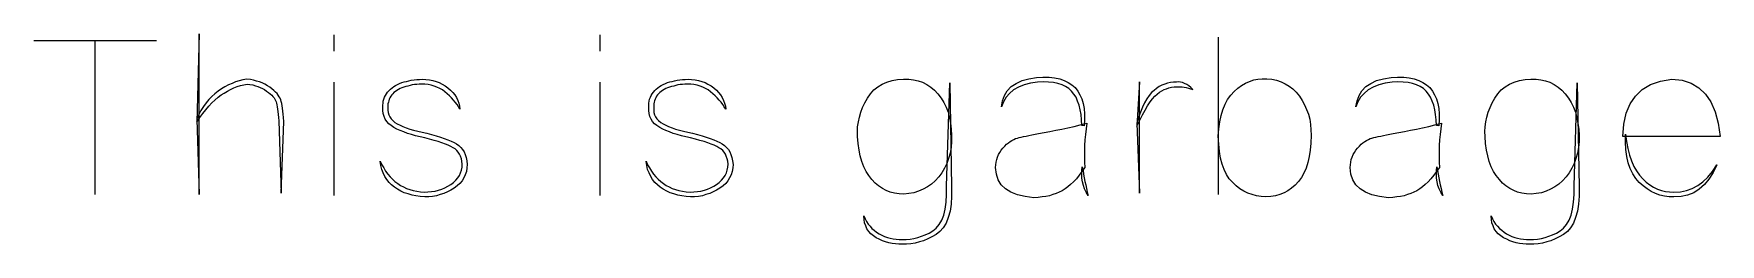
# Model space of a CAD drawing. Extents: x 0.07 to 9.24, y -0.23 to 0.92.
import ezdxf

# ---------------------------------------------------------------- set-up
doc = ezdxf.new("R2010")
doc.units = 0

msp = doc.modelspace()

# ---------------------------------------------------------------- linework, layer by layer
at = {"color": 0}
for p, q in [((0.966797, 0.919922, 0.5), (0.953125, 0.438477, 0.5)), ((0.966797, 0.043945, 0.5), (0.966797, 0.919922, 0.5)), ((0.066406, 0.882813, 0.5), (0.735352, 0.882813, 0.5)), ((0.400391, 0.042969, 0.5), (0.400391, 0.882813, 0.5)), ((1.700195, 0.914063, 0.5), (1.700195, 0.824219, 0.5)), ((3.146484, 0.914063, 0.5), (3.146484, 0.824219, 0.5)), ((6.512695, 0.900391, 0.5), (6.512695, 0.042969, 0.5)), ((1.145508, 0.649414, 0.5), (1.125977, 0.640625, 0.5)), ((1.165039, 0.657227, 0.5), (1.145508, 0.649414, 0.5)), ((1.18457, 0.663086, 0.5), (1.165039, 0.657227, 0.5)), ((1.205078, 0.668945, 0.5), (1.18457, 0.663086, 0.5)), ((1.226563, 0.672852, 0.5), (1.205078, 0.668945, 0.5)), ((1.208984, 0.641602, 0.5), (1.227539, 0.645508, 0.5)), ((1.245117, 0.669922, 0.5), (1.226563, 0.672852, 0.5)), ((1.227539, 0.645508, 0.5), (1.243164, 0.643555, 0.5)), ((1.243164, 0.643555, 0.5), (1.257813, 0.640625, 0.5)), ((1.262695, 0.666992, 0.5), (1.245117, 0.669922, 0.5)), ((1.279297, 0.662109, 0.5), (1.262695, 0.666992, 0.5)), ((1.294922, 0.657227, 0.5), (1.279297, 0.662109, 0.5)), ((1.30957, 0.651367, 0.5), (1.294922, 0.657227, 0.5)), ((1.324219, 0.644531, 0.5), (1.30957, 0.651367, 0.5)), ((1.337891, 0.636719, 0.5), (1.324219, 0.644531, 0.5)), ((1.700195, 0.65625, 0.5), (1.700195, 0.038086, 0.5)), ((2.035156, 0.637695, 0.5), (2.045898, 0.643555, 0.5)), ((2.045898, 0.643555, 0.5), (2.057617, 0.648438, 0.5)), ((2.057617, 0.648438, 0.5), (2.069336, 0.65332, 0.5)), ((2.069336, 0.65332, 0.5), (2.082031, 0.657227, 0.5)), ((2.082031, 0.657227, 0.5), (2.094727, 0.660156, 0.5)), ((2.094727, 0.660156, 0.5), (2.107422, 0.663086, 0.5)), ((2.107422, 0.663086, 0.5), (2.121094, 0.666016, 0.5)), ((2.121094, 0.666016, 0.5), (2.135742, 0.667969, 0.5)), ((2.138672, 0.642578, 0.5), (2.125977, 0.640625, 0.5)), ((2.135742, 0.667969, 0.5), (2.150391, 0.669922, 0.5)), ((2.151367, 0.643555, 0.5), (2.138672, 0.642578, 0.5)), ((2.150391, 0.669922, 0.5), (2.165039, 0.670898, 0.5)), ((2.164063, 0.644531, 0.5), (2.151367, 0.643555, 0.5)), ((2.177734, 0.645508, 0.5), (2.164063, 0.644531, 0.5)), ((2.165039, 0.670898, 0.5), (2.180664, 0.671875, 0.5)), ((2.195313, 0.644531, 0.5), (2.177734, 0.645508, 0.5)), ((2.180664, 0.671875, 0.5), (2.200195, 0.670898, 0.5)), ((2.212891, 0.642578, 0.5), (2.195313, 0.644531, 0.5)), ((2.200195, 0.670898, 0.5), (2.219727, 0.668945, 0.5)), ((2.229492, 0.639648, 0.5), (2.212891, 0.642578, 0.5)), ((2.219727, 0.668945, 0.5), (2.238281, 0.665039, 0.5)), ((2.238281, 0.665039, 0.5), (2.255859, 0.660156, 0.5)), ((2.255859, 0.660156, 0.5), (2.273438, 0.65332, 0.5)), ((2.273438, 0.65332, 0.5), (2.289063, 0.645508, 0.5)), ((2.289063, 0.645508, 0.5), (2.305664, 0.635742, 0.5)), ((3.146484, 0.65625, 0.5), (3.146484, 0.038086, 0.5)), ((3.481445, 0.637695, 0.5), (3.492188, 0.643555, 0.5)), ((3.492188, 0.643555, 0.5), (3.503906, 0.648438, 0.5)), ((3.503906, 0.648438, 0.5), (3.515625, 0.65332, 0.5)), ((3.515625, 0.65332, 0.5), (3.52832, 0.657227, 0.5)), ((3.52832, 0.657227, 0.5), (3.541016, 0.660156, 0.5)), ((3.541016, 0.660156, 0.5), (3.553711, 0.663086, 0.5)), ((3.553711, 0.663086, 0.5), (3.567383, 0.666016, 0.5)), ((3.567383, 0.666016, 0.5), (3.582031, 0.667969, 0.5)), ((3.584961, 0.642578, 0.5), (3.572266, 0.640625, 0.5)), ((3.582031, 0.667969, 0.5), (3.59668, 0.669922, 0.5)), ((3.597656, 0.643555, 0.5), (3.584961, 0.642578, 0.5)), ((3.59668, 0.669922, 0.5), (3.611328, 0.670898, 0.5)), ((3.610352, 0.644531, 0.5), (3.597656, 0.643555, 0.5)), ((3.624023, 0.645508, 0.5), (3.610352, 0.644531, 0.5)), ((3.611328, 0.670898, 0.5), (3.626953, 0.671875, 0.5)), ((3.641602, 0.644531, 0.5), (3.624023, 0.645508, 0.5)), ((3.626953, 0.671875, 0.5), (3.646484, 0.670898, 0.5)), ((3.65918, 0.642578, 0.5), (3.641602, 0.644531, 0.5)), ((3.646484, 0.670898, 0.5), (3.666016, 0.668945, 0.5)), ((3.675781, 0.639648, 0.5), (3.65918, 0.642578, 0.5)), ((3.666016, 0.668945, 0.5), (3.68457, 0.665039, 0.5)), ((3.68457, 0.665039, 0.5), (3.702148, 0.660156, 0.5)), ((3.702148, 0.660156, 0.5), (3.719727, 0.65332, 0.5)), ((3.719727, 0.65332, 0.5), (3.735352, 0.645508, 0.5)), ((3.735352, 0.645508, 0.5), (3.751953, 0.635742, 0.5)), ((4.660156, 0.629883, 0.5), (4.683594, 0.644531, 0.5)), ((4.683594, 0.644531, 0.5), (4.708984, 0.65625, 0.5)), ((4.708984, 0.65625, 0.5), (4.737305, 0.664063, 0.5)), ((4.737305, 0.664063, 0.5), (4.767578, 0.669922, 0.5)), ((4.767578, 0.669922, 0.5), (4.799805, 0.671875, 0.5)), ((4.799805, 0.671875, 0.5), (4.828125, 0.671875, 0.5)), ((4.828125, 0.671875, 0.5), (4.854492, 0.668945, 0.5)), ((4.854492, 0.668945, 0.5), (4.879883, 0.663086, 0.5)), ((4.879883, 0.663086, 0.5), (4.90332, 0.655273, 0.5)), ((4.90332, 0.655273, 0.5), (4.926758, 0.643555, 0.5)), ((4.926758, 0.643555, 0.5), (4.948242, 0.628906, 0.5)), ((5.03418, 0.089844, 0.5), (5.050781, 0.651367, 0.5)), ((5.050781, 0.651367, 0.5), (5.061523, 0.083008, 0.5)), ((5.385742, 0.631836, 0.5), (5.412109, 0.649414, 0.5)), ((5.412109, 0.649414, 0.5), (5.444336, 0.664063, 0.5)), ((5.444336, 0.664063, 0.5), (5.481445, 0.674805, 0.5)), ((5.490234, 0.650391, 0.5), (5.456055, 0.640625, 0.5)), ((5.481445, 0.674805, 0.5), (5.523438, 0.681641, 0.5)), ((5.529297, 0.65625, 0.5), (5.490234, 0.650391, 0.5)), ((5.523438, 0.681641, 0.5), (5.558594, 0.683594, 0.5)), ((5.560547, 0.657227, 0.5), (5.529297, 0.65625, 0.5)), ((5.558594, 0.683594, 0.5), (5.591797, 0.682617, 0.5)), ((5.588867, 0.65625, 0.5), (5.560547, 0.657227, 0.5)), ((5.616211, 0.654297, 0.5), (5.588867, 0.65625, 0.5)), ((5.591797, 0.682617, 0.5), (5.621094, 0.679688, 0.5)), ((5.639648, 0.648438, 0.5), (5.616211, 0.654297, 0.5)), ((5.621094, 0.679688, 0.5), (5.649414, 0.673828, 0.5)), ((5.662109, 0.641602, 0.5), (5.639648, 0.648438, 0.5)), ((5.649414, 0.673828, 0.5), (5.673828, 0.665039, 0.5)), ((5.673828, 0.665039, 0.5), (5.696289, 0.654297, 0.5)), ((5.696289, 0.654297, 0.5), (5.71582, 0.641602, 0.5)), ((6.083008, 0.657227, 0.5), (6.069336, 0.416016, 0.5)), ((6.083008, 0.051758, 0.5), (6.083008, 0.657227, 0.5)), ((6.22168, 0.645508, 0.5), (6.206055, 0.638672, 0.5)), ((6.236328, 0.650391, 0.5), (6.22168, 0.645508, 0.5)), ((6.25293, 0.654297, 0.5), (6.236328, 0.650391, 0.5)), ((6.268555, 0.65625, 0.5), (6.25293, 0.654297, 0.5)), ((6.285156, 0.65625, 0.5), (6.268555, 0.65625, 0.5)), ((6.295898, 0.657227, 0.5), (6.285156, 0.65625, 0.5)), ((6.307617, 0.65625, 0.5), (6.295898, 0.657227, 0.5)), ((6.318359, 0.65332, 0.5), (6.307617, 0.65625, 0.5)), ((6.329102, 0.649414, 0.5), (6.318359, 0.65332, 0.5)), ((6.34082, 0.643555, 0.5), (6.329102, 0.649414, 0.5)), ((6.351563, 0.635742, 0.5), (6.34082, 0.643555, 0.5)), ((6.638672, 0.637695, 0.5), (6.660156, 0.650391, 0.5)), ((6.660156, 0.650391, 0.5), (6.681641, 0.660156, 0.5)), ((6.681641, 0.660156, 0.5), (6.705078, 0.667969, 0.5)), ((6.705078, 0.667969, 0.5), (6.727539, 0.672852, 0.5)), ((6.727539, 0.672852, 0.5), (6.751953, 0.674805, 0.5)), ((6.751953, 0.674805, 0.5), (6.777344, 0.674805, 0.5)), ((6.777344, 0.674805, 0.5), (6.803711, 0.671875, 0.5)), ((6.803711, 0.671875, 0.5), (6.830078, 0.666016, 0.5)), ((6.830078, 0.666016, 0.5), (6.854492, 0.658203, 0.5)), ((6.854492, 0.658203, 0.5), (6.876953, 0.647461, 0.5)), ((6.876953, 0.647461, 0.5), (6.898438, 0.634766, 0.5)), ((7.31543, 0.631836, 0.5), (7.341797, 0.649414, 0.5)), ((7.341797, 0.649414, 0.5), (7.374023, 0.664063, 0.5)), ((7.374023, 0.664063, 0.5), (7.411133, 0.674805, 0.5)), ((7.419922, 0.650391, 0.5), (7.385742, 0.640625, 0.5)), ((7.411133, 0.674805, 0.5), (7.453125, 0.681641, 0.5)), ((7.458984, 0.65625, 0.5), (7.419922, 0.650391, 0.5)), ((7.453125, 0.681641, 0.5), (7.488281, 0.683594, 0.5)), ((7.490234, 0.657227, 0.5), (7.458984, 0.65625, 0.5)), ((7.488281, 0.683594, 0.5), (7.521484, 0.682617, 0.5)), ((7.518555, 0.65625, 0.5), (7.490234, 0.657227, 0.5)), ((7.545898, 0.654297, 0.5), (7.518555, 0.65625, 0.5)), ((7.521484, 0.682617, 0.5), (7.550781, 0.679688, 0.5)), ((7.569336, 0.648438, 0.5), (7.545898, 0.654297, 0.5)), ((7.550781, 0.679688, 0.5), (7.579102, 0.673828, 0.5)), ((7.591797, 0.641602, 0.5), (7.569336, 0.648438, 0.5)), ((7.579102, 0.673828, 0.5), (7.603516, 0.665039, 0.5)), ((7.603516, 0.665039, 0.5), (7.625977, 0.654297, 0.5)), ((7.625977, 0.654297, 0.5), (7.645508, 0.641602, 0.5)), ((8.074219, 0.629883, 0.5), (8.097656, 0.644531, 0.5)), ((8.097656, 0.644531, 0.5), (8.123047, 0.65625, 0.5)), ((8.123047, 0.65625, 0.5), (8.151367, 0.664063, 0.5)), ((8.151367, 0.664063, 0.5), (8.181641, 0.669922, 0.5)), ((8.181641, 0.669922, 0.5), (8.213867, 0.671875, 0.5)), ((8.213867, 0.671875, 0.5), (8.242188, 0.671875, 0.5)), ((8.242188, 0.671875, 0.5), (8.268555, 0.668945, 0.5)), ((8.268555, 0.668945, 0.5), (8.293945, 0.663086, 0.5)), ((8.293945, 0.663086, 0.5), (8.317383, 0.655273, 0.5)), ((8.317383, 0.655273, 0.5), (8.34082, 0.643555, 0.5)), ((8.34082, 0.643555, 0.5), (8.362305, 0.628906, 0.5)), ((8.448242, 0.089844, 0.5), (8.464844, 0.651367, 0.5)), ((8.464844, 0.651367, 0.5), (8.475586, 0.083008, 0.5)), ((8.819336, 0.615234, 0.5), (8.865234, 0.642578, 0.5)), ((8.865234, 0.642578, 0.5), (8.918945, 0.661133, 0.5)), ((8.918945, 0.661133, 0.5), (8.981445, 0.671875, 0.5)), ((8.981445, 0.671875, 0.5), (9.036133, 0.666016, 0.5)), ((9.036133, 0.666016, 0.5), (9.084961, 0.650391, 0.5)), ((9.084961, 0.650391, 0.5), (9.12793, 0.625, 0.5)), ((1.018555, 0.561523, 0.5), (1.003906, 0.542969, 0.5)), ((1.035156, 0.578125, 0.5), (1.018555, 0.561523, 0.5)), ((1.051758, 0.592773, 0.5), (1.035156, 0.578125, 0.5)), ((1.036133, 0.542969, 0.5), (1.052734, 0.558594, 0.5)), ((1.069336, 0.606445, 0.5), (1.051758, 0.592773, 0.5)), ((1.052734, 0.558594, 0.5), (1.069336, 0.573242, 0.5)), ((1.087891, 0.619141, 0.5), (1.069336, 0.606445, 0.5)), ((1.069336, 0.573242, 0.5), (1.085938, 0.585938, 0.5)), ((1.085938, 0.585938, 0.5), (1.102539, 0.59668, 0.5)), ((1.106445, 0.629883, 0.5), (1.087891, 0.619141, 0.5)), ((1.102539, 0.59668, 0.5), (1.120117, 0.607422, 0.5)), ((1.125977, 0.640625, 0.5), (1.106445, 0.629883, 0.5)), ((1.120117, 0.607422, 0.5), (1.137695, 0.616211, 0.5)), ((1.137695, 0.616211, 0.5), (1.155273, 0.625, 0.5)), ((1.155273, 0.625, 0.5), (1.172852, 0.631836, 0.5)), ((1.172852, 0.631836, 0.5), (1.191406, 0.637695, 0.5)), ((1.191406, 0.637695, 0.5), (1.208984, 0.641602, 0.5)), ((1.257813, 0.640625, 0.5), (1.272461, 0.636719, 0.5)), ((1.272461, 0.636719, 0.5), (1.286133, 0.632813, 0.5)), ((1.286133, 0.632813, 0.5), (1.298828, 0.626953, 0.5)), ((1.298828, 0.626953, 0.5), (1.311523, 0.621094, 0.5)), ((1.311523, 0.621094, 0.5), (1.322266, 0.615234, 0.5)), ((1.322266, 0.615234, 0.5), (1.333984, 0.607422, 0.5)), ((1.333984, 0.607422, 0.5), (1.34375, 0.599609, 0.5)), ((1.350586, 0.62793, 0.5), (1.337891, 0.636719, 0.5)), ((1.34375, 0.599609, 0.5), (1.352539, 0.592773, 0.5)), ((1.362305, 0.619141, 0.5), (1.350586, 0.62793, 0.5)), ((1.352539, 0.592773, 0.5), (1.361328, 0.584961, 0.5)), ((1.361328, 0.584961, 0.5), (1.368164, 0.577148, 0.5)), ((1.373047, 0.610352, 0.5), (1.362305, 0.619141, 0.5)), ((1.368164, 0.577148, 0.5), (1.374023, 0.570313, 0.5)), ((1.381836, 0.601563, 0.5), (1.373047, 0.610352, 0.5)), ((1.374023, 0.570313, 0.5), (1.378906, 0.563477, 0.5)), ((1.378906, 0.563477, 0.5), (1.382813, 0.555664, 0.5)), ((1.390625, 0.59375, 0.5), (1.381836, 0.601563, 0.5)), ((1.382813, 0.555664, 0.5), (1.385742, 0.548828, 0.5)), ((1.397461, 0.584961, 0.5), (1.390625, 0.59375, 0.5)), ((1.402344, 0.576172, 0.5), (1.397461, 0.584961, 0.5)), ((1.407227, 0.568359, 0.5), (1.402344, 0.576172, 0.5)), ((1.411133, 0.55957, 0.5), (1.407227, 0.568359, 0.5)), ((1.413086, 0.550781, 0.5), (1.411133, 0.55957, 0.5)), ((1.416016, 0.540039, 0.5), (1.413086, 0.550781, 0.5)), ((1.967773, 0.541992, 0.5), (1.96875, 0.552734, 0.5)), ((1.96875, 0.552734, 0.5), (1.97168, 0.563477, 0.5)), ((1.97168, 0.563477, 0.5), (1.975586, 0.573242, 0.5)), ((1.975586, 0.573242, 0.5), (1.980469, 0.583008, 0.5)), ((1.980469, 0.583008, 0.5), (1.985352, 0.592773, 0.5)), ((1.985352, 0.592773, 0.5), (1.992188, 0.601563, 0.5)), ((1.992188, 0.601563, 0.5), (2, 0.610352, 0.5)), ((1.998047, 0.554688, 0.5), (1.996094, 0.546875, 0.5)), ((2.000977, 0.563477, 0.5), (1.998047, 0.554688, 0.5)), ((2, 0.610352, 0.5), (2.007813, 0.618164, 0.5)), ((2.004883, 0.571289, 0.5), (2.000977, 0.563477, 0.5)), ((2.008789, 0.579102, 0.5), (2.004883, 0.571289, 0.5)), ((2.007813, 0.618164, 0.5), (2.016602, 0.625, 0.5)), ((2.014648, 0.585938, 0.5), (2.008789, 0.579102, 0.5)), ((2.020508, 0.592773, 0.5), (2.014648, 0.585938, 0.5)), ((2.016602, 0.625, 0.5), (2.025391, 0.631836, 0.5)), ((2.026367, 0.599609, 0.5), (2.020508, 0.592773, 0.5)), ((2.025391, 0.631836, 0.5), (2.035156, 0.637695, 0.5)), ((2.03418, 0.605469, 0.5), (2.026367, 0.599609, 0.5)), ((2.041992, 0.611328, 0.5), (2.03418, 0.605469, 0.5)), ((2.050781, 0.616211, 0.5), (2.041992, 0.611328, 0.5)), ((2.05957, 0.621094, 0.5), (2.050781, 0.616211, 0.5)), ((2.069336, 0.625, 0.5), (2.05957, 0.621094, 0.5)), ((2.080078, 0.628906, 0.5), (2.069336, 0.625, 0.5)), ((2.09082, 0.631836, 0.5), (2.080078, 0.628906, 0.5)), ((2.102539, 0.634766, 0.5), (2.09082, 0.631836, 0.5)), ((2.114258, 0.637695, 0.5), (2.102539, 0.634766, 0.5)), ((2.125977, 0.640625, 0.5), (2.114258, 0.637695, 0.5)), ((2.246094, 0.634766, 0.5), (2.229492, 0.639648, 0.5)), ((2.260742, 0.628906, 0.5), (2.246094, 0.634766, 0.5)), ((2.276367, 0.62207, 0.5), (2.260742, 0.628906, 0.5)), ((2.290039, 0.613281, 0.5), (2.276367, 0.62207, 0.5)), ((2.303711, 0.603516, 0.5), (2.290039, 0.613281, 0.5)), ((2.316406, 0.592773, 0.5), (2.303711, 0.603516, 0.5)), ((2.305664, 0.635742, 0.5), (2.320313, 0.625, 0.5)), ((2.328125, 0.582031, 0.5), (2.316406, 0.592773, 0.5)), ((2.320313, 0.625, 0.5), (2.334961, 0.612305, 0.5)), ((2.339844, 0.570313, 0.5), (2.328125, 0.582031, 0.5)), ((2.334961, 0.612305, 0.5), (2.34668, 0.599609, 0.5)), ((2.350586, 0.558594, 0.5), (2.339844, 0.570313, 0.5)), ((2.34668, 0.599609, 0.5), (2.357422, 0.585938, 0.5)), ((2.360352, 0.546875, 0.5), (2.350586, 0.558594, 0.5)), ((2.357422, 0.585938, 0.5), (2.367188, 0.572266, 0.5)), ((2.367188, 0.572266, 0.5), (2.374023, 0.556641, 0.5)), ((2.374023, 0.556641, 0.5), (2.379883, 0.541016, 0.5)), ((3.414063, 0.541992, 0.5), (3.415039, 0.552734, 0.5)), ((3.415039, 0.552734, 0.5), (3.417969, 0.563477, 0.5)), ((3.417969, 0.563477, 0.5), (3.421875, 0.573242, 0.5)), ((3.421875, 0.573242, 0.5), (3.426758, 0.583008, 0.5)), ((3.426758, 0.583008, 0.5), (3.431641, 0.592773, 0.5)), ((3.431641, 0.592773, 0.5), (3.438477, 0.601563, 0.5)), ((3.438477, 0.601563, 0.5), (3.446289, 0.610352, 0.5)), ((3.444336, 0.554688, 0.5), (3.442383, 0.546875, 0.5)), ((3.447266, 0.563477, 0.5), (3.444336, 0.554688, 0.5)), ((3.446289, 0.610352, 0.5), (3.454102, 0.618164, 0.5)), ((3.451172, 0.571289, 0.5), (3.447266, 0.563477, 0.5)), ((3.455078, 0.579102, 0.5), (3.451172, 0.571289, 0.5)), ((3.454102, 0.618164, 0.5), (3.462891, 0.625, 0.5)), ((3.460938, 0.585938, 0.5), (3.455078, 0.579102, 0.5)), ((3.466797, 0.592773, 0.5), (3.460938, 0.585938, 0.5)), ((3.462891, 0.625, 0.5), (3.47168, 0.631836, 0.5)), ((3.472656, 0.599609, 0.5), (3.466797, 0.592773, 0.5)), ((3.47168, 0.631836, 0.5), (3.481445, 0.637695, 0.5)), ((3.480469, 0.605469, 0.5), (3.472656, 0.599609, 0.5)), ((3.488281, 0.611328, 0.5), (3.480469, 0.605469, 0.5)), ((3.49707, 0.616211, 0.5), (3.488281, 0.611328, 0.5)), ((3.505859, 0.621094, 0.5), (3.49707, 0.616211, 0.5)), ((3.515625, 0.625, 0.5), (3.505859, 0.621094, 0.5)), ((3.526367, 0.628906, 0.5), (3.515625, 0.625, 0.5)), ((3.537109, 0.631836, 0.5), (3.526367, 0.628906, 0.5)), ((3.548828, 0.634766, 0.5), (3.537109, 0.631836, 0.5)), ((3.560547, 0.637695, 0.5), (3.548828, 0.634766, 0.5)), ((3.572266, 0.640625, 0.5), (3.560547, 0.637695, 0.5)), ((3.692383, 0.634766, 0.5), (3.675781, 0.639648, 0.5)), ((3.707031, 0.628906, 0.5), (3.692383, 0.634766, 0.5)), ((3.722656, 0.62207, 0.5), (3.707031, 0.628906, 0.5)), ((3.736328, 0.613281, 0.5), (3.722656, 0.62207, 0.5)), ((3.75, 0.603516, 0.5), (3.736328, 0.613281, 0.5)), ((3.762695, 0.592773, 0.5), (3.75, 0.603516, 0.5)), ((3.751953, 0.635742, 0.5), (3.766602, 0.625, 0.5)), ((3.774414, 0.582031, 0.5), (3.762695, 0.592773, 0.5)), ((3.766602, 0.625, 0.5), (3.78125, 0.612305, 0.5)), ((3.786133, 0.570313, 0.5), (3.774414, 0.582031, 0.5)), ((3.78125, 0.612305, 0.5), (3.792969, 0.599609, 0.5)), ((3.796875, 0.558594, 0.5), (3.786133, 0.570313, 0.5)), ((3.792969, 0.599609, 0.5), (3.803711, 0.585938, 0.5)), ((3.806641, 0.546875, 0.5), (3.796875, 0.558594, 0.5)), ((3.803711, 0.585938, 0.5), (3.813477, 0.572266, 0.5)), ((3.813477, 0.572266, 0.5), (3.820313, 0.556641, 0.5)), ((3.820313, 0.556641, 0.5), (3.826172, 0.541016, 0.5)), ((4.588867, 0.543945, 0.5), (4.603516, 0.568359, 0.5)), ((4.603516, 0.568359, 0.5), (4.620117, 0.592773, 0.5)), ((4.620117, 0.592773, 0.5), (4.638672, 0.613281, 0.5)), ((4.638672, 0.613281, 0.5), (4.660156, 0.629883, 0.5)), ((4.948242, 0.628906, 0.5), (4.967773, 0.612305, 0.5)), ((4.967773, 0.612305, 0.5), (4.986328, 0.591797, 0.5)), ((4.986328, 0.591797, 0.5), (5.003906, 0.569336, 0.5)), ((5.003906, 0.569336, 0.5), (5.018555, 0.544922, 0.5)), ((5.332031, 0.521484, 0.5), (5.337891, 0.554688, 0.5)), ((5.337891, 0.554688, 0.5), (5.348633, 0.583984, 0.5)), ((5.357422, 0.573242, 0.5), (5.342773, 0.548828, 0.5)), ((5.348633, 0.583984, 0.5), (5.364258, 0.609375, 0.5)), ((5.375977, 0.594727, 0.5), (5.357422, 0.573242, 0.5)), ((5.364258, 0.609375, 0.5), (5.385742, 0.631836, 0.5)), ((5.398438, 0.613281, 0.5), (5.375977, 0.594727, 0.5)), ((5.425781, 0.628906, 0.5), (5.398438, 0.613281, 0.5)), ((5.456055, 0.640625, 0.5), (5.425781, 0.628906, 0.5)), ((5.681641, 0.631836, 0.5), (5.662109, 0.641602, 0.5)), ((5.699219, 0.621094, 0.5), (5.681641, 0.631836, 0.5)), ((5.713867, 0.607422, 0.5), (5.699219, 0.621094, 0.5)), ((5.726563, 0.59082, 0.5), (5.713867, 0.607422, 0.5)), ((5.71582, 0.641602, 0.5), (5.733398, 0.625977, 0.5)), ((5.738281, 0.573242, 0.5), (5.726563, 0.59082, 0.5)), ((5.733398, 0.625977, 0.5), (5.748047, 0.607422, 0.5)), ((5.74707, 0.552734, 0.5), (5.738281, 0.573242, 0.5)), ((5.754883, 0.530273, 0.5), (5.74707, 0.552734, 0.5)), ((5.748047, 0.607422, 0.5), (5.759766, 0.586914, 0.5)), ((5.759766, 0.586914, 0.5), (5.769531, 0.564453, 0.5)), ((5.769531, 0.564453, 0.5), (5.777344, 0.540039, 0.5)), ((6.124023, 0.56543, 0.5), (6.111328, 0.543945, 0.5)), ((6.135742, 0.583984, 0.5), (6.124023, 0.56543, 0.5)), ((6.149414, 0.598633, 0.5), (6.135742, 0.583984, 0.5)), ((6.141602, 0.547852, 0.5), (6.154297, 0.56543, 0.5)), ((6.163086, 0.611328, 0.5), (6.149414, 0.598633, 0.5)), ((6.154297, 0.56543, 0.5), (6.166992, 0.580078, 0.5)), ((6.176758, 0.62207, 0.5), (6.163086, 0.611328, 0.5)), ((6.166992, 0.580078, 0.5), (6.179688, 0.59082, 0.5)), ((6.191406, 0.631836, 0.5), (6.176758, 0.62207, 0.5)), ((6.179688, 0.59082, 0.5), (6.192383, 0.600586, 0.5)), ((6.206055, 0.638672, 0.5), (6.191406, 0.631836, 0.5)), ((6.192383, 0.600586, 0.5), (6.205078, 0.608398, 0.5)), ((6.205078, 0.608398, 0.5), (6.217773, 0.615234, 0.5)), ((6.217773, 0.615234, 0.5), (6.230469, 0.620117, 0.5)), ((6.230469, 0.620117, 0.5), (6.244141, 0.625, 0.5)), ((6.244141, 0.625, 0.5), (6.257813, 0.62793, 0.5)), ((6.257813, 0.62793, 0.5), (6.272461, 0.629883, 0.5)), ((6.272461, 0.629883, 0.5), (6.286133, 0.629883, 0.5)), ((6.286133, 0.629883, 0.5), (6.295898, 0.630859, 0.5)), ((6.295898, 0.630859, 0.5), (6.305664, 0.630859, 0.5)), ((6.305664, 0.630859, 0.5), (6.31543, 0.630859, 0.5)), ((6.31543, 0.630859, 0.5), (6.326172, 0.628906, 0.5)), ((6.326172, 0.628906, 0.5), (6.337891, 0.626953, 0.5)), ((6.337891, 0.626953, 0.5), (6.349609, 0.624023, 0.5)), ((6.349609, 0.624023, 0.5), (6.361328, 0.620117, 0.5)), ((6.363281, 0.625977, 0.5), (6.351563, 0.635742, 0.5)), ((6.361328, 0.620117, 0.5), (6.374023, 0.615234, 0.5)), ((6.374023, 0.615234, 0.5), (6.363281, 0.625977, 0.5)), ((6.549805, 0.535156, 0.5), (6.563477, 0.561523, 0.5)), ((6.563477, 0.561523, 0.5), (6.580078, 0.584961, 0.5)), ((6.580078, 0.584961, 0.5), (6.598633, 0.605469, 0.5)), ((6.598633, 0.605469, 0.5), (6.618164, 0.623047, 0.5)), ((6.618164, 0.623047, 0.5), (6.638672, 0.637695, 0.5)), ((6.898438, 0.634766, 0.5), (6.917969, 0.619141, 0.5)), ((6.917969, 0.619141, 0.5), (6.936523, 0.600586, 0.5)), ((6.936523, 0.600586, 0.5), (6.954102, 0.579102, 0.5)), ((6.954102, 0.579102, 0.5), (6.969727, 0.556641, 0.5)), ((6.969727, 0.556641, 0.5), (6.982422, 0.532227, 0.5)), ((7.261719, 0.521484, 0.5), (7.267578, 0.554688, 0.5)), ((7.267578, 0.554688, 0.5), (7.27832, 0.583984, 0.5)), ((7.287109, 0.573242, 0.5), (7.272461, 0.548828, 0.5)), ((7.27832, 0.583984, 0.5), (7.293945, 0.609375, 0.5)), ((7.305664, 0.594727, 0.5), (7.287109, 0.573242, 0.5)), ((7.293945, 0.609375, 0.5), (7.31543, 0.631836, 0.5)), ((7.328125, 0.613281, 0.5), (7.305664, 0.594727, 0.5)), ((7.355469, 0.628906, 0.5), (7.328125, 0.613281, 0.5)), ((7.385742, 0.640625, 0.5), (7.355469, 0.628906, 0.5)), ((7.611328, 0.631836, 0.5), (7.591797, 0.641602, 0.5)), ((7.628906, 0.621094, 0.5), (7.611328, 0.631836, 0.5)), ((7.643555, 0.607422, 0.5), (7.628906, 0.621094, 0.5)), ((7.65625, 0.59082, 0.5), (7.643555, 0.607422, 0.5)), ((7.645508, 0.641602, 0.5), (7.663086, 0.625977, 0.5)), ((7.667969, 0.573242, 0.5), (7.65625, 0.59082, 0.5)), ((7.663086, 0.625977, 0.5), (7.677734, 0.607422, 0.5)), ((7.676758, 0.552734, 0.5), (7.667969, 0.573242, 0.5)), ((7.68457, 0.530273, 0.5), (7.676758, 0.552734, 0.5)), ((7.677734, 0.607422, 0.5), (7.689453, 0.586914, 0.5)), ((7.689453, 0.586914, 0.5), (7.699219, 0.564453, 0.5)), ((7.699219, 0.564453, 0.5), (7.707031, 0.540039, 0.5)), ((8.00293, 0.543945, 0.5), (8.017578, 0.568359, 0.5)), ((8.017578, 0.568359, 0.5), (8.03418, 0.592773, 0.5)), ((8.03418, 0.592773, 0.5), (8.052734, 0.613281, 0.5)), ((8.052734, 0.613281, 0.5), (8.074219, 0.629883, 0.5)), ((8.362305, 0.628906, 0.5), (8.381836, 0.612305, 0.5)), ((8.381836, 0.612305, 0.5), (8.400391, 0.591797, 0.5)), ((8.400391, 0.591797, 0.5), (8.417969, 0.569336, 0.5)), ((8.417969, 0.569336, 0.5), (8.432617, 0.544922, 0.5)), ((8.75293, 0.537109, 0.5), (8.782227, 0.580078, 0.5)), ((8.782227, 0.580078, 0.5), (8.819336, 0.615234, 0.5)), ((9.12793, 0.625, 0.5), (9.163086, 0.59082, 0.5)), ((9.163086, 0.59082, 0.5), (9.193359, 0.547852, 0.5)), ((0.964844, 0.479492, 0.5), (0.953125, 0.455078, 0.5)), ((0.953125, 0.438477, 0.5), (0.969727, 0.462891, 0.5)), ((0.976563, 0.501953, 0.5), (0.964844, 0.479492, 0.5)), ((0.969727, 0.462891, 0.5), (0.986328, 0.485352, 0.5)), ((0.990234, 0.523438, 0.5), (0.976563, 0.501953, 0.5)), ((0.986328, 0.485352, 0.5), (1.00293, 0.505859, 0.5)), ((1.003906, 0.542969, 0.5), (0.990234, 0.523438, 0.5)), ((1.00293, 0.505859, 0.5), (1.019531, 0.525391, 0.5)), ((1.019531, 0.525391, 0.5), (1.036133, 0.542969, 0.5)), ((1.385742, 0.548828, 0.5), (1.387695, 0.541016, 0.5)), ((1.387695, 0.541016, 0.5), (1.389648, 0.532227, 0.5)), ((1.389648, 0.532227, 0.5), (1.391602, 0.521484, 0.5)), ((1.391602, 0.521484, 0.5), (1.393555, 0.508789, 0.5)), ((1.393555, 0.508789, 0.5), (1.395508, 0.495117, 0.5)), ((1.395508, 0.495117, 0.5), (1.397461, 0.479492, 0.5)), ((1.397461, 0.479492, 0.5), (1.398438, 0.462891, 0.5)), ((1.398438, 0.462891, 0.5), (1.399414, 0.444336, 0.5)), ((1.417969, 0.527344, 0.5), (1.416016, 0.540039, 0.5)), ((1.419922, 0.513672, 0.5), (1.417969, 0.527344, 0.5)), ((1.421875, 0.498047, 0.5), (1.419922, 0.513672, 0.5)), ((1.423828, 0.481445, 0.5), (1.421875, 0.498047, 0.5)), ((1.425781, 0.462891, 0.5), (1.423828, 0.481445, 0.5)), ((1.426758, 0.442383, 0.5), (1.425781, 0.462891, 0.5)), ((1.966797, 0.530273, 0.5), (1.967773, 0.541992, 0.5)), ((1.966797, 0.519531, 0.5), (1.966797, 0.530273, 0.5)), ((1.966797, 0.500977, 0.5), (1.966797, 0.519531, 0.5)), ((1.96875, 0.484375, 0.5), (1.966797, 0.500977, 0.5)), ((1.972656, 0.46875, 0.5), (1.96875, 0.484375, 0.5)), ((1.979492, 0.454102, 0.5), (1.972656, 0.46875, 0.5)), ((1.996094, 0.546875, 0.5), (1.994141, 0.538086, 0.5)), ((1.994141, 0.538086, 0.5), (1.994141, 0.52832, 0.5)), ((1.994141, 0.52832, 0.5), (1.994141, 0.518555, 0.5)), ((1.994141, 0.518555, 0.5), (1.994141, 0.503906, 0.5)), ((1.994141, 0.503906, 0.5), (1.995117, 0.491211, 0.5)), ((1.995117, 0.491211, 0.5), (1.999023, 0.478516, 0.5)), ((1.999023, 0.478516, 0.5), (2.003906, 0.466797, 0.5)), ((2.003906, 0.466797, 0.5), (2.011719, 0.456055, 0.5)), ((2.370117, 0.53418, 0.5), (2.360352, 0.546875, 0.5)), ((2.37793, 0.521484, 0.5), (2.370117, 0.53418, 0.5)), ((2.385742, 0.508789, 0.5), (2.37793, 0.521484, 0.5)), ((2.379883, 0.541016, 0.5), (2.383789, 0.525391, 0.5)), ((2.383789, 0.525391, 0.5), (2.385742, 0.508789, 0.5)), ((3.413086, 0.530273, 0.5), (3.414063, 0.541992, 0.5)), ((3.413086, 0.519531, 0.5), (3.413086, 0.530273, 0.5)), ((3.413086, 0.500977, 0.5), (3.413086, 0.519531, 0.5)), ((3.415039, 0.484375, 0.5), (3.413086, 0.500977, 0.5)), ((3.418945, 0.46875, 0.5), (3.415039, 0.484375, 0.5)), ((3.425781, 0.454102, 0.5), (3.418945, 0.46875, 0.5)), ((3.442383, 0.546875, 0.5), (3.44043, 0.538086, 0.5)), ((3.44043, 0.538086, 0.5), (3.44043, 0.52832, 0.5)), ((3.44043, 0.52832, 0.5), (3.44043, 0.518555, 0.5)), ((3.44043, 0.518555, 0.5), (3.44043, 0.503906, 0.5)), ((3.44043, 0.503906, 0.5), (3.441406, 0.491211, 0.5)), ((3.441406, 0.491211, 0.5), (3.445313, 0.478516, 0.5)), ((3.445313, 0.478516, 0.5), (3.450195, 0.466797, 0.5)), ((3.450195, 0.466797, 0.5), (3.458008, 0.456055, 0.5)), ((3.816406, 0.53418, 0.5), (3.806641, 0.546875, 0.5)), ((3.824219, 0.521484, 0.5), (3.816406, 0.53418, 0.5)), ((3.832031, 0.508789, 0.5), (3.824219, 0.521484, 0.5)), ((3.826172, 0.541016, 0.5), (3.830078, 0.525391, 0.5)), ((3.830078, 0.525391, 0.5), (3.832031, 0.508789, 0.5)), ((4.553711, 0.439453, 0.5), (4.55957, 0.46582, 0.5)), ((4.55957, 0.46582, 0.5), (4.567383, 0.492188, 0.5)), ((4.567383, 0.492188, 0.5), (4.577148, 0.517578, 0.5)), ((4.577148, 0.517578, 0.5), (4.588867, 0.543945, 0.5)), ((5.018555, 0.544922, 0.5), (5.03125, 0.519531, 0.5)), ((5.03125, 0.519531, 0.5), (5.041992, 0.492188, 0.5)), ((5.041992, 0.492188, 0.5), (5.049805, 0.462891, 0.5)), ((5.049805, 0.462891, 0.5), (5.055664, 0.432617, 0.5)), ((5.342773, 0.548828, 0.5), (5.332031, 0.521484, 0.5)), ((5.761719, 0.505859, 0.5), (5.754883, 0.530273, 0.5)), ((5.765625, 0.479492, 0.5), (5.761719, 0.505859, 0.5)), ((5.768555, 0.450195, 0.5), (5.765625, 0.479492, 0.5)), ((5.777344, 0.540039, 0.5), (5.782227, 0.512695, 0.5)), ((5.782227, 0.512695, 0.5), (5.785156, 0.483398, 0.5)), ((5.785156, 0.483398, 0.5), (5.785156, 0.452148, 0.5)), ((6.079102, 0.463867, 0.5), (6.069336, 0.431641, 0.5)), ((6.089844, 0.493164, 0.5), (6.079102, 0.463867, 0.5)), ((6.084961, 0.448242, 0.5), (6.099609, 0.477539, 0.5)), ((6.100586, 0.520508, 0.5), (6.089844, 0.493164, 0.5)), ((6.099609, 0.477539, 0.5), (6.114258, 0.503906, 0.5)), ((6.111328, 0.543945, 0.5), (6.100586, 0.520508, 0.5)), ((6.114258, 0.503906, 0.5), (6.12793, 0.527344, 0.5)), ((6.12793, 0.527344, 0.5), (6.141602, 0.547852, 0.5)), ((6.520508, 0.439453, 0.5), (6.52832, 0.474609, 0.5)), ((6.52832, 0.474609, 0.5), (6.538086, 0.505859, 0.5)), ((6.538086, 0.505859, 0.5), (6.549805, 0.535156, 0.5)), ((6.982422, 0.532227, 0.5), (6.993164, 0.506836, 0.5)), ((6.993164, 0.506836, 0.5), (7.00293, 0.481445, 0.5)), ((7.00293, 0.481445, 0.5), (7.009766, 0.454102, 0.5)), ((7.272461, 0.548828, 0.5), (7.261719, 0.521484, 0.5)), ((7.691406, 0.505859, 0.5), (7.68457, 0.530273, 0.5)), ((7.695313, 0.479492, 0.5), (7.691406, 0.505859, 0.5)), ((7.698242, 0.450195, 0.5), (7.695313, 0.479492, 0.5)), ((7.707031, 0.540039, 0.5), (7.711914, 0.512695, 0.5)), ((7.711914, 0.512695, 0.5), (7.714844, 0.483398, 0.5)), ((7.714844, 0.483398, 0.5), (7.714844, 0.452148, 0.5)), ((7.967773, 0.439453, 0.5), (7.973633, 0.46582, 0.5)), ((7.973633, 0.46582, 0.5), (7.981445, 0.492188, 0.5)), ((7.981445, 0.492188, 0.5), (7.991211, 0.517578, 0.5)), ((7.991211, 0.517578, 0.5), (8.00293, 0.543945, 0.5)), ((8.432617, 0.544922, 0.5), (8.445313, 0.519531, 0.5)), ((8.445313, 0.519531, 0.5), (8.456055, 0.492188, 0.5)), ((8.456055, 0.492188, 0.5), (8.463867, 0.462891, 0.5)), ((8.463867, 0.462891, 0.5), (8.469727, 0.432617, 0.5)), ((8.71875, 0.426758, 0.5), (8.731445, 0.486328, 0.5)), ((8.731445, 0.486328, 0.5), (8.75293, 0.537109, 0.5)), ((9.193359, 0.547852, 0.5), (9.216797, 0.494141, 0.5)), ((9.216797, 0.494141, 0.5), (9.233398, 0.431641, 0.5)), ((0.953125, 0.455078, 0.5), (0.966797, 0.043945, 0.5)), ((1.399414, 0.444336, 0.5), (1.413086, 0.051758, 0.5)), ((1.413086, 0.051758, 0.5), (1.426758, 0.442383, 0.5)), ((1.987305, 0.441406, 0.5), (1.979492, 0.454102, 0.5)), ((1.998047, 0.429688, 0.5), (1.987305, 0.441406, 0.5)), ((2.010742, 0.418945, 0.5), (1.998047, 0.429688, 0.5)), ((2.026367, 0.40918, 0.5), (2.010742, 0.418945, 0.5)), ((2.011719, 0.456055, 0.5), (2.020508, 0.446289, 0.5)), ((2.020508, 0.446289, 0.5), (2.032227, 0.436523, 0.5)), ((2.042969, 0.400391, 0.5), (2.026367, 0.40918, 0.5)), ((2.032227, 0.436523, 0.5), (2.044922, 0.428711, 0.5)), ((2.060547, 0.392578, 0.5), (2.042969, 0.400391, 0.5)), ((2.044922, 0.428711, 0.5), (2.05957, 0.420898, 0.5)), ((2.05957, 0.420898, 0.5), (2.075195, 0.414063, 0.5)), ((2.080078, 0.384766, 0.5), (2.060547, 0.392578, 0.5)), ((2.075195, 0.414063, 0.5), (2.09375, 0.407227, 0.5)), ((2.100586, 0.376953, 0.5), (2.080078, 0.384766, 0.5)), ((2.09375, 0.407227, 0.5), (2.112305, 0.400391, 0.5)), ((2.12207, 0.370117, 0.5), (2.100586, 0.376953, 0.5)), ((2.112305, 0.400391, 0.5), (2.133789, 0.394531, 0.5)), ((2.144531, 0.364258, 0.5), (2.12207, 0.370117, 0.5)), ((2.133789, 0.394531, 0.5), (2.15625, 0.388672, 0.5)), ((2.15625, 0.388672, 0.5), (2.179688, 0.382813, 0.5)), ((2.179688, 0.382813, 0.5), (2.205078, 0.37793, 0.5)), ((2.205078, 0.37793, 0.5), (2.231445, 0.370117, 0.5)), ((2.231445, 0.370117, 0.5), (2.256836, 0.363281, 0.5)), ((3.433594, 0.441406, 0.5), (3.425781, 0.454102, 0.5)), ((3.444336, 0.429688, 0.5), (3.433594, 0.441406, 0.5)), ((3.457031, 0.418945, 0.5), (3.444336, 0.429688, 0.5)), ((3.472656, 0.40918, 0.5), (3.457031, 0.418945, 0.5)), ((3.458008, 0.456055, 0.5), (3.466797, 0.446289, 0.5)), ((3.466797, 0.446289, 0.5), (3.478516, 0.436523, 0.5)), ((3.489258, 0.400391, 0.5), (3.472656, 0.40918, 0.5)), ((3.478516, 0.436523, 0.5), (3.491211, 0.428711, 0.5)), ((3.506836, 0.392578, 0.5), (3.489258, 0.400391, 0.5)), ((3.491211, 0.428711, 0.5), (3.505859, 0.420898, 0.5)), ((3.505859, 0.420898, 0.5), (3.521484, 0.414063, 0.5)), ((3.526367, 0.384766, 0.5), (3.506836, 0.392578, 0.5)), ((3.521484, 0.414063, 0.5), (3.540039, 0.407227, 0.5)), ((3.546875, 0.376953, 0.5), (3.526367, 0.384766, 0.5)), ((3.540039, 0.407227, 0.5), (3.558594, 0.400391, 0.5)), ((3.568359, 0.370117, 0.5), (3.546875, 0.376953, 0.5)), ((3.558594, 0.400391, 0.5), (3.580078, 0.394531, 0.5)), ((3.59082, 0.364258, 0.5), (3.568359, 0.370117, 0.5)), ((3.580078, 0.394531, 0.5), (3.602539, 0.388672, 0.5)), ((3.602539, 0.388672, 0.5), (3.625977, 0.382813, 0.5)), ((3.625977, 0.382813, 0.5), (3.651367, 0.37793, 0.5)), ((3.651367, 0.37793, 0.5), (3.677734, 0.370117, 0.5)), ((3.677734, 0.370117, 0.5), (3.703125, 0.363281, 0.5)), ((4.548828, 0.386719, 0.5), (4.549805, 0.413086, 0.5)), ((4.549805, 0.359375, 0.5), (4.548828, 0.386719, 0.5)), ((4.549805, 0.413086, 0.5), (4.553711, 0.439453, 0.5)), ((5.055664, 0.432617, 0.5), (5.05957, 0.400391, 0.5)), ((5.05957, 0.400391, 0.5), (5.061523, 0.366211, 0.5)), ((5.481445, 0.365234, 0.5), (5.498047, 0.369141, 0.5)), ((5.498047, 0.369141, 0.5), (5.515625, 0.37207, 0.5)), ((5.515625, 0.37207, 0.5), (5.53418, 0.375977, 0.5)), ((5.53418, 0.375977, 0.5), (5.56543, 0.380859, 0.5)), ((5.56543, 0.380859, 0.5), (5.59668, 0.386719, 0.5)), ((5.59668, 0.386719, 0.5), (5.628906, 0.393555, 0.5)), ((5.628906, 0.393555, 0.5), (5.661133, 0.400391, 0.5)), ((5.661133, 0.400391, 0.5), (5.694336, 0.407227, 0.5)), ((5.694336, 0.407227, 0.5), (5.728516, 0.415039, 0.5)), ((5.728516, 0.415039, 0.5), (5.761719, 0.422852, 0.5)), ((5.761719, 0.422852, 0.5), (5.796875, 0.431641, 0.5)), ((5.769531, 0.419922, 0.5), (5.768555, 0.450195, 0.5)), ((5.783203, 0.417969, 0.5), (5.769531, 0.419922, 0.5)), ((5.785156, 0.452148, 0.5), (5.783203, 0.417969, 0.5)), ((5.790039, 0.371094, 0.5), (5.787109, 0.34082, 0.5)), ((5.792969, 0.401367, 0.5), (5.790039, 0.371094, 0.5)), ((5.796875, 0.431641, 0.5), (5.792969, 0.401367, 0.5)), ((6.069336, 0.416016, 0.5), (6.084961, 0.448242, 0.5)), ((6.069336, 0.431641, 0.5), (6.083008, 0.051758, 0.5)), ((6.512695, 0.361328, 0.5), (6.515625, 0.401367, 0.5)), ((6.515625, 0.401367, 0.5), (6.520508, 0.439453, 0.5)), ((7.009766, 0.454102, 0.5), (7.013672, 0.425781, 0.5)), ((7.013672, 0.425781, 0.5), (7.016602, 0.396484, 0.5)), ((7.016602, 0.396484, 0.5), (7.017578, 0.366211, 0.5)), ((7.411133, 0.365234, 0.5), (7.427734, 0.369141, 0.5)), ((7.427734, 0.369141, 0.5), (7.445313, 0.37207, 0.5)), ((7.445313, 0.37207, 0.5), (7.463867, 0.375977, 0.5)), ((7.463867, 0.375977, 0.5), (7.495117, 0.380859, 0.5)), ((7.495117, 0.380859, 0.5), (7.526367, 0.386719, 0.5)), ((7.526367, 0.386719, 0.5), (7.558594, 0.393555, 0.5)), ((7.558594, 0.393555, 0.5), (7.59082, 0.400391, 0.5)), ((7.59082, 0.400391, 0.5), (7.624023, 0.407227, 0.5)), ((7.624023, 0.407227, 0.5), (7.658203, 0.415039, 0.5)), ((7.658203, 0.415039, 0.5), (7.691406, 0.422852, 0.5)), ((7.691406, 0.422852, 0.5), (7.726563, 0.431641, 0.5)), ((7.699219, 0.419922, 0.5), (7.698242, 0.450195, 0.5)), ((7.712891, 0.417969, 0.5), (7.699219, 0.419922, 0.5)), ((7.714844, 0.452148, 0.5), (7.712891, 0.417969, 0.5)), ((7.719727, 0.371094, 0.5), (7.716797, 0.34082, 0.5)), ((7.722656, 0.401367, 0.5), (7.719727, 0.371094, 0.5)), ((7.726563, 0.431641, 0.5), (7.722656, 0.401367, 0.5)), ((7.962891, 0.386719, 0.5), (7.963867, 0.413086, 0.5)), ((7.963867, 0.359375, 0.5), (7.962891, 0.386719, 0.5)), ((7.963867, 0.413086, 0.5), (7.967773, 0.439453, 0.5)), ((8.469727, 0.432617, 0.5), (8.473633, 0.400391, 0.5)), ((8.473633, 0.400391, 0.5), (8.475586, 0.366211, 0.5)), ((8.713867, 0.359375, 0.5), (8.71875, 0.426758, 0.5)), ((8.727539, 0.329102, 0.5), (8.727539, 0.373047, 0.5)), ((8.727539, 0.373047, 0.5), (8.733398, 0.332031, 0.5)), ((9.233398, 0.431641, 0.5), (9.244141, 0.359375, 0.5)), ((2.168945, 0.358398, 0.5), (2.144531, 0.364258, 0.5)), ((2.194336, 0.352539, 0.5), (2.168945, 0.358398, 0.5)), ((2.220703, 0.345703, 0.5), (2.194336, 0.352539, 0.5)), ((2.245117, 0.338867, 0.5), (2.220703, 0.345703, 0.5)), ((2.267578, 0.332031, 0.5), (2.245117, 0.338867, 0.5)), ((2.256836, 0.363281, 0.5), (2.279297, 0.356445, 0.5)), ((2.288086, 0.325195, 0.5), (2.267578, 0.332031, 0.5)), ((2.279297, 0.356445, 0.5), (2.300781, 0.348633, 0.5)), ((2.306641, 0.318359, 0.5), (2.288086, 0.325195, 0.5)), ((2.300781, 0.348633, 0.5), (2.320313, 0.341797, 0.5)), ((2.322266, 0.3125, 0.5), (2.306641, 0.318359, 0.5)), ((2.320313, 0.341797, 0.5), (2.337891, 0.333984, 0.5)), ((2.336914, 0.305664, 0.5), (2.322266, 0.3125, 0.5)), ((2.348633, 0.298828, 0.5), (2.336914, 0.305664, 0.5)), ((2.337891, 0.333984, 0.5), (2.353516, 0.327148, 0.5)), ((2.359375, 0.291992, 0.5), (2.348633, 0.298828, 0.5)), ((2.353516, 0.327148, 0.5), (2.367188, 0.319336, 0.5)), ((2.369141, 0.28418, 0.5), (2.359375, 0.291992, 0.5)), ((2.367188, 0.319336, 0.5), (2.379883, 0.310547, 0.5)), ((2.376953, 0.274414, 0.5), (2.369141, 0.28418, 0.5)), ((2.379883, 0.310547, 0.5), (2.390625, 0.300781, 0.5)), ((2.390625, 0.300781, 0.5), (2.400391, 0.289063, 0.5)), ((2.400391, 0.289063, 0.5), (2.408203, 0.276367, 0.5)), ((2.408203, 0.276367, 0.5), (2.414063, 0.261719, 0.5)), ((3.615234, 0.358398, 0.5), (3.59082, 0.364258, 0.5)), ((3.640625, 0.352539, 0.5), (3.615234, 0.358398, 0.5)), ((3.666992, 0.345703, 0.5), (3.640625, 0.352539, 0.5)), ((3.691406, 0.338867, 0.5), (3.666992, 0.345703, 0.5)), ((3.713867, 0.332031, 0.5), (3.691406, 0.338867, 0.5)), ((3.703125, 0.363281, 0.5), (3.725586, 0.356445, 0.5)), ((3.734375, 0.325195, 0.5), (3.713867, 0.332031, 0.5)), ((3.725586, 0.356445, 0.5), (3.74707, 0.348633, 0.5)), ((3.75293, 0.318359, 0.5), (3.734375, 0.325195, 0.5)), ((3.74707, 0.348633, 0.5), (3.766602, 0.341797, 0.5)), ((3.768555, 0.3125, 0.5), (3.75293, 0.318359, 0.5)), ((3.766602, 0.341797, 0.5), (3.78418, 0.333984, 0.5)), ((3.783203, 0.305664, 0.5), (3.768555, 0.3125, 0.5)), ((3.794922, 0.298828, 0.5), (3.783203, 0.305664, 0.5)), ((3.78418, 0.333984, 0.5), (3.799805, 0.327148, 0.5)), ((3.805664, 0.291992, 0.5), (3.794922, 0.298828, 0.5)), ((3.799805, 0.327148, 0.5), (3.813477, 0.319336, 0.5)), ((3.81543, 0.28418, 0.5), (3.805664, 0.291992, 0.5)), ((3.813477, 0.319336, 0.5), (3.826172, 0.310547, 0.5)), ((3.823242, 0.274414, 0.5), (3.81543, 0.28418, 0.5)), ((3.826172, 0.310547, 0.5), (3.836914, 0.300781, 0.5)), ((3.836914, 0.300781, 0.5), (3.84668, 0.289063, 0.5)), ((3.84668, 0.289063, 0.5), (3.854492, 0.276367, 0.5)), ((3.854492, 0.276367, 0.5), (3.860352, 0.261719, 0.5)), ((4.552734, 0.321289, 0.5), (4.549805, 0.359375, 0.5)), ((4.557617, 0.286133, 0.5), (4.552734, 0.321289, 0.5)), ((4.564453, 0.253906, 0.5), (4.557617, 0.286133, 0.5)), ((5.058594, 0.299805, 0.5), (5.052734, 0.269531, 0.5)), ((5.061523, 0.332031, 0.5), (5.058594, 0.299805, 0.5)), ((5.061523, 0.366211, 0.5), (5.061523, 0.332031, 0.5)), ((5.323242, 0.273438, 0.5), (5.331055, 0.286133, 0.5)), ((5.331055, 0.286133, 0.5), (5.34082, 0.296875, 0.5)), ((5.34082, 0.296875, 0.5), (5.350586, 0.307617, 0.5)), ((5.350586, 0.307617, 0.5), (5.360352, 0.317383, 0.5)), ((5.360352, 0.317383, 0.5), (5.370117, 0.325195, 0.5)), ((5.370117, 0.325195, 0.5), (5.379883, 0.333008, 0.5)), ((5.379883, 0.333008, 0.5), (5.389648, 0.338867, 0.5)), ((5.389648, 0.338867, 0.5), (5.399414, 0.34375, 0.5)), ((5.399414, 0.34375, 0.5), (5.40918, 0.348633, 0.5)), ((5.40918, 0.348633, 0.5), (5.418945, 0.351563, 0.5)), ((5.418945, 0.351563, 0.5), (5.428711, 0.353516, 0.5)), ((5.428711, 0.353516, 0.5), (5.44043, 0.356445, 0.5)), ((5.44043, 0.356445, 0.5), (5.452148, 0.359375, 0.5)), ((5.452148, 0.359375, 0.5), (5.466797, 0.362305, 0.5)), ((5.466797, 0.362305, 0.5), (5.481445, 0.365234, 0.5)), ((5.785156, 0.280273, 0.5), (5.78418, 0.25, 0.5)), ((5.787109, 0.34082, 0.5), (5.785156, 0.310547, 0.5)), ((5.785156, 0.310547, 0.5), (5.785156, 0.280273, 0.5)), ((6.514648, 0.318359, 0.5), (6.512695, 0.361328, 0.5)), ((6.518555, 0.27832, 0.5), (6.514648, 0.318359, 0.5)), ((6.524414, 0.242188, 0.5), (6.518555, 0.27832, 0.5)), ((7.012695, 0.286133, 0.5), (7.007813, 0.25, 0.5)), ((7.015625, 0.324219, 0.5), (7.012695, 0.286133, 0.5)), ((7.017578, 0.366211, 0.5), (7.015625, 0.324219, 0.5)), ((7.25293, 0.273438, 0.5), (7.260742, 0.286133, 0.5)), ((7.260742, 0.286133, 0.5), (7.270508, 0.296875, 0.5)), ((7.270508, 0.296875, 0.5), (7.280273, 0.307617, 0.5)), ((7.280273, 0.307617, 0.5), (7.290039, 0.317383, 0.5)), ((7.290039, 0.317383, 0.5), (7.299805, 0.325195, 0.5)), ((7.299805, 0.325195, 0.5), (7.30957, 0.333008, 0.5)), ((7.30957, 0.333008, 0.5), (7.319336, 0.338867, 0.5)), ((7.319336, 0.338867, 0.5), (7.329102, 0.34375, 0.5)), ((7.329102, 0.34375, 0.5), (7.338867, 0.348633, 0.5)), ((7.338867, 0.348633, 0.5), (7.348633, 0.351563, 0.5)), ((7.348633, 0.351563, 0.5), (7.358398, 0.353516, 0.5)), ((7.358398, 0.353516, 0.5), (7.370117, 0.356445, 0.5)), ((7.370117, 0.356445, 0.5), (7.381836, 0.359375, 0.5)), ((7.381836, 0.359375, 0.5), (7.396484, 0.362305, 0.5)), ((7.396484, 0.362305, 0.5), (7.411133, 0.365234, 0.5)), ((7.714844, 0.280273, 0.5), (7.713867, 0.25, 0.5)), ((7.716797, 0.34082, 0.5), (7.714844, 0.310547, 0.5)), ((7.714844, 0.310547, 0.5), (7.714844, 0.280273, 0.5)), ((7.966797, 0.321289, 0.5), (7.963867, 0.359375, 0.5)), ((7.97168, 0.286133, 0.5), (7.966797, 0.321289, 0.5)), ((7.978516, 0.253906, 0.5), (7.97168, 0.286133, 0.5)), ((8.472656, 0.299805, 0.5), (8.466797, 0.269531, 0.5)), ((8.475586, 0.332031, 0.5), (8.472656, 0.299805, 0.5)), ((8.475586, 0.366211, 0.5), (8.475586, 0.332031, 0.5)), ((9.244141, 0.359375, 0.5), (8.713867, 0.359375, 0.5)), ((8.729492, 0.289063, 0.5), (8.727539, 0.329102, 0.5)), ((8.735352, 0.250977, 0.5), (8.729492, 0.289063, 0.5)), ((8.733398, 0.332031, 0.5), (8.741211, 0.293945, 0.5)), ((8.741211, 0.293945, 0.5), (8.75, 0.258789, 0.5)), ((1.956055, 0.202148, 0.5), (1.952148, 0.225586, 0.5)), ((1.952148, 0.225586, 0.5), (1.960938, 0.206055, 0.5)), ((1.960938, 0.180664, 0.5), (1.956055, 0.202148, 0.5)), ((1.960938, 0.206055, 0.5), (1.97168, 0.188477, 0.5)), ((1.97168, 0.188477, 0.5), (1.981445, 0.170898, 0.5)), ((2.383789, 0.263672, 0.5), (2.376953, 0.274414, 0.5)), ((2.388672, 0.251953, 0.5), (2.383789, 0.263672, 0.5)), ((2.393555, 0.238281, 0.5), (2.388672, 0.251953, 0.5)), ((2.396484, 0.224609, 0.5), (2.393555, 0.238281, 0.5)), ((2.394531, 0.176758, 0.5), (2.397461, 0.192383, 0.5)), ((2.398438, 0.208984, 0.5), (2.396484, 0.224609, 0.5)), ((2.397461, 0.192383, 0.5), (2.398438, 0.208984, 0.5)), ((2.414063, 0.261719, 0.5), (2.419922, 0.245117, 0.5)), ((2.419922, 0.245117, 0.5), (2.422852, 0.227539, 0.5)), ((2.423828, 0.188477, 0.5), (2.420898, 0.168945, 0.5)), ((2.422852, 0.227539, 0.5), (2.425781, 0.208008, 0.5)), ((2.425781, 0.208008, 0.5), (2.423828, 0.188477, 0.5)), ((3.402344, 0.202148, 0.5), (3.398438, 0.225586, 0.5)), ((3.398438, 0.225586, 0.5), (3.407227, 0.206055, 0.5)), ((3.407227, 0.180664, 0.5), (3.402344, 0.202148, 0.5)), ((3.407227, 0.206055, 0.5), (3.417969, 0.188477, 0.5)), ((3.417969, 0.188477, 0.5), (3.427734, 0.170898, 0.5)), ((3.830078, 0.263672, 0.5), (3.823242, 0.274414, 0.5)), ((3.834961, 0.251953, 0.5), (3.830078, 0.263672, 0.5)), ((3.839844, 0.238281, 0.5), (3.834961, 0.251953, 0.5)), ((3.842773, 0.224609, 0.5), (3.839844, 0.238281, 0.5)), ((3.84082, 0.176758, 0.5), (3.84375, 0.192383, 0.5)), ((3.844727, 0.208984, 0.5), (3.842773, 0.224609, 0.5)), ((3.84375, 0.192383, 0.5), (3.844727, 0.208984, 0.5)), ((3.860352, 0.261719, 0.5), (3.866211, 0.245117, 0.5)), ((3.866211, 0.245117, 0.5), (3.869141, 0.227539, 0.5)), ((3.870117, 0.188477, 0.5), (3.867188, 0.168945, 0.5)), ((3.869141, 0.227539, 0.5), (3.87207, 0.208008, 0.5)), ((3.87207, 0.208008, 0.5), (3.870117, 0.188477, 0.5)), ((4.573242, 0.223633, 0.5), (4.564453, 0.253906, 0.5)), ((4.583984, 0.195313, 0.5), (4.573242, 0.223633, 0.5)), ((4.59668, 0.169922, 0.5), (4.583984, 0.195313, 0.5)), ((5.022461, 0.186523, 0.5), (5.007813, 0.162109, 0.5)), ((5.035156, 0.212891, 0.5), (5.022461, 0.186523, 0.5)), ((5.044922, 0.240234, 0.5), (5.035156, 0.212891, 0.5)), ((5.052734, 0.269531, 0.5), (5.044922, 0.240234, 0.5)), ((5.300781, 0.19043, 0.5), (5.301758, 0.206055, 0.5)), ((5.304688, 0.155273, 0.5), (5.300781, 0.19043, 0.5)), ((5.301758, 0.206055, 0.5), (5.303711, 0.220703, 0.5)), ((5.303711, 0.220703, 0.5), (5.306641, 0.234375, 0.5)), ((5.306641, 0.234375, 0.5), (5.310547, 0.248047, 0.5)), ((5.310547, 0.248047, 0.5), (5.316406, 0.261719, 0.5)), ((5.316406, 0.261719, 0.5), (5.323242, 0.273438, 0.5)), ((5.770508, 0.173828, 0.5), (5.772461, 0.195313, 0.5)), ((5.786133, 0.19043, 0.5), (5.770508, 0.168945, 0.5)), ((5.772461, 0.195313, 0.5), (5.776367, 0.174805, 0.5)), ((5.78418, 0.25, 0.5), (5.785156, 0.220703, 0.5)), ((5.785156, 0.220703, 0.5), (5.786133, 0.19043, 0.5)), ((6.533203, 0.208984, 0.5), (6.524414, 0.242188, 0.5)), ((6.543945, 0.179688, 0.5), (6.533203, 0.208984, 0.5)), ((6.990234, 0.1875, 0.5), (6.978516, 0.160156, 0.5)), ((7, 0.217773, 0.5), (6.990234, 0.1875, 0.5)), ((7.007813, 0.25, 0.5), (7, 0.217773, 0.5)), ((7.230469, 0.19043, 0.5), (7.231445, 0.206055, 0.5)), ((7.234375, 0.155273, 0.5), (7.230469, 0.19043, 0.5)), ((7.231445, 0.206055, 0.5), (7.233398, 0.220703, 0.5)), ((7.233398, 0.220703, 0.5), (7.236328, 0.234375, 0.5)), ((7.236328, 0.234375, 0.5), (7.240234, 0.248047, 0.5)), ((7.240234, 0.248047, 0.5), (7.246094, 0.261719, 0.5)), ((7.246094, 0.261719, 0.5), (7.25293, 0.273438, 0.5)), ((7.700195, 0.173828, 0.5), (7.702148, 0.195313, 0.5)), ((7.71582, 0.19043, 0.5), (7.700195, 0.168945, 0.5)), ((7.702148, 0.195313, 0.5), (7.706055, 0.174805, 0.5)), ((7.713867, 0.25, 0.5), (7.714844, 0.220703, 0.5)), ((7.714844, 0.220703, 0.5), (7.71582, 0.19043, 0.5)), ((7.987305, 0.223633, 0.5), (7.978516, 0.253906, 0.5)), ((7.998047, 0.195313, 0.5), (7.987305, 0.223633, 0.5)), ((8.010742, 0.169922, 0.5), (7.998047, 0.195313, 0.5)), ((8.436523, 0.186523, 0.5), (8.421875, 0.162109, 0.5)), ((8.449219, 0.212891, 0.5), (8.436523, 0.186523, 0.5)), ((8.458984, 0.240234, 0.5), (8.449219, 0.212891, 0.5)), ((8.466797, 0.269531, 0.5), (8.458984, 0.240234, 0.5)), ((8.743164, 0.216797, 0.5), (8.735352, 0.250977, 0.5)), ((8.753906, 0.18457, 0.5), (8.743164, 0.216797, 0.5)), ((8.75, 0.258789, 0.5), (8.761719, 0.226563, 0.5)), ((8.767578, 0.15625, 0.5), (8.753906, 0.18457, 0.5)), ((8.761719, 0.226563, 0.5), (8.774414, 0.197266, 0.5)), ((8.774414, 0.197266, 0.5), (8.789063, 0.171875, 0.5)), ((9.201172, 0.169922, 0.5), (9.224609, 0.205078, 0.5)), ((9.224609, 0.205078, 0.5), (9.205078, 0.163086, 0.5)), ((1.96875, 0.161133, 0.5), (1.960938, 0.180664, 0.5)), ((1.977539, 0.142578, 0.5), (1.96875, 0.161133, 0.5)), ((1.987305, 0.125, 0.5), (1.977539, 0.142578, 0.5)), ((1.981445, 0.170898, 0.5), (1.993164, 0.155273, 0.5)), ((2, 0.109375, 0.5), (1.987305, 0.125, 0.5)), ((1.993164, 0.155273, 0.5), (2.005859, 0.140625, 0.5)), ((2.013672, 0.095703, 0.5), (2, 0.109375, 0.5)), ((2.005859, 0.140625, 0.5), (2.018555, 0.126953, 0.5)), ((2.029297, 0.083008, 0.5), (2.013672, 0.095703, 0.5)), ((2.018555, 0.126953, 0.5), (2.032227, 0.115234, 0.5)), ((2.032227, 0.115234, 0.5), (2.046875, 0.103516, 0.5)), ((2.046875, 0.103516, 0.5), (2.061523, 0.09375, 0.5)), ((2.061523, 0.09375, 0.5), (2.078125, 0.084961, 0.5)), ((2.320313, 0.088867, 0.5), (2.335938, 0.098633, 0.5)), ((2.335938, 0.098633, 0.5), (2.350586, 0.109375, 0.5)), ((2.350586, 0.109375, 0.5), (2.363281, 0.121094, 0.5)), ((2.363281, 0.121094, 0.5), (2.374023, 0.133789, 0.5)), ((2.385742, 0.104492, 0.5), (2.371094, 0.09082, 0.5)), ((2.374023, 0.133789, 0.5), (2.382813, 0.146484, 0.5)), ((2.382813, 0.146484, 0.5), (2.389648, 0.161133, 0.5)), ((2.397461, 0.119141, 0.5), (2.385742, 0.104492, 0.5)), ((2.389648, 0.161133, 0.5), (2.394531, 0.176758, 0.5)), ((2.407227, 0.134766, 0.5), (2.397461, 0.119141, 0.5)), ((2.415039, 0.151367, 0.5), (2.407227, 0.134766, 0.5)), ((2.420898, 0.168945, 0.5), (2.415039, 0.151367, 0.5)), ((3.415039, 0.161133, 0.5), (3.407227, 0.180664, 0.5)), ((3.423828, 0.142578, 0.5), (3.415039, 0.161133, 0.5)), ((3.433594, 0.125, 0.5), (3.423828, 0.142578, 0.5)), ((3.427734, 0.170898, 0.5), (3.439453, 0.155273, 0.5)), ((3.446289, 0.109375, 0.5), (3.433594, 0.125, 0.5)), ((3.439453, 0.155273, 0.5), (3.452148, 0.140625, 0.5)), ((3.459961, 0.095703, 0.5), (3.446289, 0.109375, 0.5)), ((3.452148, 0.140625, 0.5), (3.464844, 0.126953, 0.5)), ((3.475586, 0.083008, 0.5), (3.459961, 0.095703, 0.5)), ((3.464844, 0.126953, 0.5), (3.478516, 0.115234, 0.5)), ((3.478516, 0.115234, 0.5), (3.493164, 0.103516, 0.5)), ((3.493164, 0.103516, 0.5), (3.507813, 0.09375, 0.5)), ((3.507813, 0.09375, 0.5), (3.524414, 0.084961, 0.5)), ((3.766602, 0.088867, 0.5), (3.782227, 0.098633, 0.5)), ((3.782227, 0.098633, 0.5), (3.796875, 0.109375, 0.5)), ((3.796875, 0.109375, 0.5), (3.80957, 0.121094, 0.5)), ((3.80957, 0.121094, 0.5), (3.820313, 0.133789, 0.5)), ((3.832031, 0.104492, 0.5), (3.817383, 0.09082, 0.5)), ((3.820313, 0.133789, 0.5), (3.829102, 0.146484, 0.5)), ((3.829102, 0.146484, 0.5), (3.835938, 0.161133, 0.5)), ((3.84375, 0.119141, 0.5), (3.832031, 0.104492, 0.5)), ((3.835938, 0.161133, 0.5), (3.84082, 0.176758, 0.5)), ((3.853516, 0.134766, 0.5), (3.84375, 0.119141, 0.5)), ((3.861328, 0.151367, 0.5), (3.853516, 0.134766, 0.5)), ((3.867188, 0.168945, 0.5), (3.861328, 0.151367, 0.5)), ((4.611328, 0.146484, 0.5), (4.59668, 0.169922, 0.5)), ((4.62793, 0.125, 0.5), (4.611328, 0.146484, 0.5)), ((4.645508, 0.106445, 0.5), (4.62793, 0.125, 0.5)), ((4.664063, 0.09082, 0.5), (4.645508, 0.106445, 0.5)), ((4.951172, 0.100586, 0.5), (4.929688, 0.084961, 0.5)), ((4.97168, 0.119141, 0.5), (4.951172, 0.100586, 0.5)), ((4.991211, 0.139648, 0.5), (4.97168, 0.119141, 0.5)), ((5.007813, 0.162109, 0.5), (4.991211, 0.139648, 0.5)), ((5.314453, 0.123047, 0.5), (5.304688, 0.155273, 0.5)), ((5.331055, 0.09668, 0.5), (5.314453, 0.123047, 0.5)), ((5.354492, 0.074219, 0.5), (5.331055, 0.09668, 0.5)), ((5.708984, 0.098633, 0.5), (5.694336, 0.084961, 0.5)), ((5.724609, 0.113281, 0.5), (5.708984, 0.098633, 0.5)), ((5.740234, 0.129883, 0.5), (5.724609, 0.113281, 0.5)), ((5.755859, 0.148438, 0.5), (5.740234, 0.129883, 0.5)), ((5.770508, 0.168945, 0.5), (5.755859, 0.148438, 0.5)), ((5.769531, 0.152344, 0.5), (5.770508, 0.173828, 0.5)), ((5.770508, 0.132813, 0.5), (5.769531, 0.152344, 0.5)), ((5.773438, 0.112305, 0.5), (5.770508, 0.132813, 0.5)), ((5.77832, 0.092773, 0.5), (5.773438, 0.112305, 0.5)), ((5.776367, 0.174805, 0.5), (5.779297, 0.154297, 0.5)), ((5.785156, 0.074219, 0.5), (5.77832, 0.092773, 0.5)), ((5.779297, 0.154297, 0.5), (5.783203, 0.134766, 0.5)), ((5.783203, 0.134766, 0.5), (5.787109, 0.115234, 0.5)), ((5.787109, 0.115234, 0.5), (5.791016, 0.095703, 0.5)), ((5.791016, 0.095703, 0.5), (5.795898, 0.076172, 0.5)), ((6.557617, 0.152344, 0.5), (6.543945, 0.179688, 0.5)), ((6.572266, 0.128906, 0.5), (6.557617, 0.152344, 0.5)), ((6.59082, 0.108398, 0.5), (6.572266, 0.128906, 0.5)), ((6.609375, 0.09082, 0.5), (6.59082, 0.108398, 0.5)), ((6.930664, 0.094727, 0.5), (6.911133, 0.079102, 0.5)), ((6.948242, 0.114258, 0.5), (6.930664, 0.094727, 0.5)), ((6.964844, 0.135742, 0.5), (6.948242, 0.114258, 0.5)), ((6.978516, 0.160156, 0.5), (6.964844, 0.135742, 0.5)), ((7.244141, 0.123047, 0.5), (7.234375, 0.155273, 0.5)), ((7.260742, 0.09668, 0.5), (7.244141, 0.123047, 0.5)), ((7.28418, 0.074219, 0.5), (7.260742, 0.09668, 0.5)), ((7.638672, 0.098633, 0.5), (7.624023, 0.084961, 0.5)), ((7.654297, 0.113281, 0.5), (7.638672, 0.098633, 0.5)), ((7.669922, 0.129883, 0.5), (7.654297, 0.113281, 0.5)), ((7.685547, 0.148438, 0.5), (7.669922, 0.129883, 0.5)), ((7.700195, 0.168945, 0.5), (7.685547, 0.148438, 0.5)), ((7.699219, 0.152344, 0.5), (7.700195, 0.173828, 0.5)), ((7.700195, 0.132813, 0.5), (7.699219, 0.152344, 0.5)), ((7.703125, 0.112305, 0.5), (7.700195, 0.132813, 0.5)), ((7.708008, 0.092773, 0.5), (7.703125, 0.112305, 0.5)), ((7.706055, 0.174805, 0.5), (7.708984, 0.154297, 0.5)), ((7.714844, 0.074219, 0.5), (7.708008, 0.092773, 0.5)), ((7.708984, 0.154297, 0.5), (7.712891, 0.134766, 0.5)), ((7.712891, 0.134766, 0.5), (7.716797, 0.115234, 0.5)), ((7.716797, 0.115234, 0.5), (7.720703, 0.095703, 0.5)), ((7.720703, 0.095703, 0.5), (7.725586, 0.076172, 0.5)), ((8.025391, 0.146484, 0.5), (8.010742, 0.169922, 0.5)), ((8.041992, 0.125, 0.5), (8.025391, 0.146484, 0.5)), ((8.05957, 0.106445, 0.5), (8.041992, 0.125, 0.5)), ((8.078125, 0.09082, 0.5), (8.05957, 0.106445, 0.5)), ((8.365234, 0.100586, 0.5), (8.34375, 0.084961, 0.5)), ((8.385742, 0.119141, 0.5), (8.365234, 0.100586, 0.5)), ((8.405273, 0.139648, 0.5), (8.385742, 0.119141, 0.5)), ((8.421875, 0.162109, 0.5), (8.405273, 0.139648, 0.5)), ((8.78418, 0.131836, 0.5), (8.767578, 0.15625, 0.5)), ((8.802734, 0.109375, 0.5), (8.78418, 0.131836, 0.5)), ((8.789063, 0.171875, 0.5), (8.804688, 0.148438, 0.5)), ((8.824219, 0.09082, 0.5), (8.802734, 0.109375, 0.5)), ((8.804688, 0.148438, 0.5), (8.822266, 0.128906, 0.5)), ((8.822266, 0.128906, 0.5), (8.84082, 0.111328, 0.5)), ((8.84082, 0.111328, 0.5), (8.860352, 0.09668, 0.5)), ((8.860352, 0.09668, 0.5), (8.880859, 0.083984, 0.5)), ((9.091797, 0.076172, 0.5), (9.12207, 0.092773, 0.5)), ((9.12207, 0.092773, 0.5), (9.149414, 0.113281, 0.5)), ((9.158203, 0.097656, 0.5), (9.129883, 0.073242, 0.5)), ((9.149414, 0.113281, 0.5), (9.176758, 0.138672, 0.5)), ((9.182617, 0.12793, 0.5), (9.158203, 0.097656, 0.5)), ((9.176758, 0.138672, 0.5), (9.201172, 0.169922, 0.5)), ((9.205078, 0.163086, 0.5), (9.182617, 0.12793, 0.5)), ((2.045898, 0.072266, 0.5), (2.029297, 0.083008, 0.5)), ((2.064453, 0.0625, 0.5), (2.045898, 0.072266, 0.5)), ((2.083008, 0.053711, 0.5), (2.064453, 0.0625, 0.5)), ((2.078125, 0.084961, 0.5), (2.094727, 0.077148, 0.5)), ((2.103516, 0.046875, 0.5), (2.083008, 0.053711, 0.5)), ((2.094727, 0.077148, 0.5), (2.112305, 0.071289, 0.5)), ((2.125, 0.040039, 0.5), (2.103516, 0.046875, 0.5)), ((2.112305, 0.071289, 0.5), (2.130859, 0.06543, 0.5)), ((2.146484, 0.036133, 0.5), (2.125, 0.040039, 0.5)), ((2.130859, 0.06543, 0.5), (2.150391, 0.061523, 0.5)), ((2.169922, 0.032227, 0.5), (2.146484, 0.036133, 0.5)), ((2.150391, 0.061523, 0.5), (2.170898, 0.058594, 0.5)), ((2.194336, 0.030273, 0.5), (2.169922, 0.032227, 0.5)), ((2.170898, 0.058594, 0.5), (2.191406, 0.056641, 0.5)), ((2.191406, 0.056641, 0.5), (2.211914, 0.057617, 0.5)), ((2.21582, 0.03125, 0.5), (2.194336, 0.030273, 0.5)), ((2.211914, 0.057617, 0.5), (2.231445, 0.05957, 0.5)), ((2.237305, 0.033203, 0.5), (2.21582, 0.03125, 0.5)), ((2.231445, 0.05957, 0.5), (2.250977, 0.0625, 0.5)), ((2.258789, 0.037109, 0.5), (2.237305, 0.033203, 0.5)), ((2.250977, 0.0625, 0.5), (2.269531, 0.067383, 0.5)), ((2.27832, 0.042969, 0.5), (2.258789, 0.037109, 0.5)), ((2.269531, 0.067383, 0.5), (2.287109, 0.073242, 0.5)), ((2.298828, 0.048828, 0.5), (2.27832, 0.042969, 0.5)), ((2.287109, 0.073242, 0.5), (2.303711, 0.080078, 0.5)), ((2.317383, 0.057617, 0.5), (2.298828, 0.048828, 0.5)), ((2.303711, 0.080078, 0.5), (2.320313, 0.088867, 0.5)), ((2.335938, 0.067383, 0.5), (2.317383, 0.057617, 0.5)), ((2.354492, 0.078125, 0.5), (2.335938, 0.067383, 0.5)), ((2.371094, 0.09082, 0.5), (2.354492, 0.078125, 0.5)), ((3.492188, 0.072266, 0.5), (3.475586, 0.083008, 0.5)), ((3.510742, 0.0625, 0.5), (3.492188, 0.072266, 0.5)), ((3.529297, 0.053711, 0.5), (3.510742, 0.0625, 0.5)), ((3.524414, 0.084961, 0.5), (3.541016, 0.077148, 0.5)), ((3.549805, 0.046875, 0.5), (3.529297, 0.053711, 0.5)), ((3.541016, 0.077148, 0.5), (3.558594, 0.071289, 0.5)), ((3.571289, 0.040039, 0.5), (3.549805, 0.046875, 0.5)), ((3.558594, 0.071289, 0.5), (3.577148, 0.06543, 0.5)), ((3.592773, 0.036133, 0.5), (3.571289, 0.040039, 0.5)), ((3.577148, 0.06543, 0.5), (3.59668, 0.061523, 0.5)), ((3.616211, 0.032227, 0.5), (3.592773, 0.036133, 0.5)), ((3.59668, 0.061523, 0.5), (3.617188, 0.058594, 0.5)), ((3.640625, 0.030273, 0.5), (3.616211, 0.032227, 0.5)), ((3.617188, 0.058594, 0.5), (3.637695, 0.056641, 0.5)), ((3.637695, 0.056641, 0.5), (3.658203, 0.057617, 0.5)), ((3.662109, 0.03125, 0.5), (3.640625, 0.030273, 0.5)), ((3.658203, 0.057617, 0.5), (3.677734, 0.05957, 0.5)), ((3.683594, 0.033203, 0.5), (3.662109, 0.03125, 0.5)), ((3.677734, 0.05957, 0.5), (3.697266, 0.0625, 0.5)), ((3.705078, 0.037109, 0.5), (3.683594, 0.033203, 0.5)), ((3.697266, 0.0625, 0.5), (3.71582, 0.067383, 0.5)), ((3.724609, 0.042969, 0.5), (3.705078, 0.037109, 0.5)), ((3.71582, 0.067383, 0.5), (3.733398, 0.073242, 0.5)), ((3.745117, 0.048828, 0.5), (3.724609, 0.042969, 0.5)), ((3.733398, 0.073242, 0.5), (3.75, 0.080078, 0.5)), ((3.763672, 0.057617, 0.5), (3.745117, 0.048828, 0.5)), ((3.75, 0.080078, 0.5), (3.766602, 0.088867, 0.5)), ((3.782227, 0.067383, 0.5), (3.763672, 0.057617, 0.5)), ((3.800781, 0.078125, 0.5), (3.782227, 0.067383, 0.5)), ((3.817383, 0.09082, 0.5), (3.800781, 0.078125, 0.5)), ((4.68457, 0.077148, 0.5), (4.664063, 0.09082, 0.5)), ((4.706055, 0.06543, 0.5), (4.68457, 0.077148, 0.5)), ((4.727539, 0.056641, 0.5), (4.706055, 0.06543, 0.5)), ((4.750977, 0.050781, 0.5), (4.727539, 0.056641, 0.5)), ((4.775391, 0.046875, 0.5), (4.750977, 0.050781, 0.5)), ((4.800781, 0.045898, 0.5), (4.775391, 0.046875, 0.5)), ((4.829102, 0.048828, 0.5), (4.800781, 0.045898, 0.5)), ((4.856445, 0.053711, 0.5), (4.829102, 0.048828, 0.5)), ((4.881836, 0.061523, 0.5), (4.856445, 0.053711, 0.5)), ((4.90625, 0.072266, 0.5), (4.881836, 0.061523, 0.5)), ((4.929688, 0.084961, 0.5), (4.90625, 0.072266, 0.5)), ((5.026367, -0.036133, 0.5), (5.032227, 0.001953, 0.5)), ((5.032227, 0.001953, 0.5), (5.03418, 0.042969, 0.5)), ((5.03418, 0.042969, 0.5), (5.03418, 0.089844, 0.5)), ((5.061523, 0.035156, 0.5), (5.058594, -0.008789, 0.5)), ((5.061523, 0.083008, 0.5), (5.061523, 0.035156, 0.5)), ((5.383789, 0.055664, 0.5), (5.354492, 0.074219, 0.5)), ((5.418945, 0.041992, 0.5), (5.383789, 0.055664, 0.5)), ((5.460938, 0.032227, 0.5), (5.418945, 0.041992, 0.5)), ((5.508789, 0.026367, 0.5), (5.460938, 0.032227, 0.5)), ((5.532227, 0.02832, 0.5), (5.508789, 0.026367, 0.5)), ((5.553711, 0.030273, 0.5), (5.532227, 0.02832, 0.5)), ((5.574219, 0.033203, 0.5), (5.553711, 0.030273, 0.5)), ((5.59375, 0.037109, 0.5), (5.574219, 0.033203, 0.5)), ((5.612305, 0.042969, 0.5), (5.59375, 0.037109, 0.5)), ((5.630859, 0.048828, 0.5), (5.612305, 0.042969, 0.5)), ((5.647461, 0.055664, 0.5), (5.630859, 0.048828, 0.5)), ((5.663086, 0.064453, 0.5), (5.647461, 0.055664, 0.5)), ((5.678711, 0.074219, 0.5), (5.663086, 0.064453, 0.5)), ((5.694336, 0.084961, 0.5), (5.678711, 0.074219, 0.5)), ((5.793945, 0.055664, 0.5), (5.785156, 0.074219, 0.5)), ((5.804688, 0.038086, 0.5), (5.793945, 0.055664, 0.5)), ((5.795898, 0.076172, 0.5), (5.799805, 0.056641, 0.5)), ((5.799805, 0.056641, 0.5), (5.804688, 0.038086, 0.5)), ((6.629883, 0.075195, 0.5), (6.609375, 0.09082, 0.5)), ((6.651367, 0.0625, 0.5), (6.629883, 0.075195, 0.5)), ((6.672852, 0.051758, 0.5), (6.651367, 0.0625, 0.5)), ((6.696289, 0.042969, 0.5), (6.672852, 0.051758, 0.5)), ((6.720703, 0.036133, 0.5), (6.696289, 0.042969, 0.5)), ((6.745117, 0.032227, 0.5), (6.720703, 0.036133, 0.5)), ((6.771484, 0.030273, 0.5), (6.745117, 0.032227, 0.5)), ((6.797852, 0.032227, 0.5), (6.771484, 0.030273, 0.5)), ((6.823242, 0.037109, 0.5), (6.797852, 0.032227, 0.5)), ((6.84668, 0.043945, 0.5), (6.823242, 0.037109, 0.5)), ((6.870117, 0.052734, 0.5), (6.84668, 0.043945, 0.5)), ((6.891602, 0.064453, 0.5), (6.870117, 0.052734, 0.5)), ((6.911133, 0.079102, 0.5), (6.891602, 0.064453, 0.5)), ((7.313477, 0.055664, 0.5), (7.28418, 0.074219, 0.5)), ((7.348633, 0.041992, 0.5), (7.313477, 0.055664, 0.5)), ((7.390625, 0.032227, 0.5), (7.348633, 0.041992, 0.5)), ((7.438477, 0.026367, 0.5), (7.390625, 0.032227, 0.5)), ((7.461914, 0.02832, 0.5), (7.438477, 0.026367, 0.5)), ((7.483398, 0.030273, 0.5), (7.461914, 0.02832, 0.5)), ((7.503906, 0.033203, 0.5), (7.483398, 0.030273, 0.5)), ((7.523438, 0.037109, 0.5), (7.503906, 0.033203, 0.5)), ((7.541992, 0.042969, 0.5), (7.523438, 0.037109, 0.5)), ((7.560547, 0.048828, 0.5), (7.541992, 0.042969, 0.5)), ((7.577148, 0.055664, 0.5), (7.560547, 0.048828, 0.5)), ((7.592773, 0.064453, 0.5), (7.577148, 0.055664, 0.5)), ((7.608398, 0.074219, 0.5), (7.592773, 0.064453, 0.5)), ((7.624023, 0.084961, 0.5), (7.608398, 0.074219, 0.5)), ((7.723633, 0.055664, 0.5), (7.714844, 0.074219, 0.5)), ((7.734375, 0.038086, 0.5), (7.723633, 0.055664, 0.5)), ((7.725586, 0.076172, 0.5), (7.729492, 0.056641, 0.5)), ((7.729492, 0.056641, 0.5), (7.734375, 0.038086, 0.5)), ((8.098633, 0.077148, 0.5), (8.078125, 0.09082, 0.5)), ((8.120117, 0.06543, 0.5), (8.098633, 0.077148, 0.5)), ((8.141602, 0.056641, 0.5), (8.120117, 0.06543, 0.5)), ((8.165039, 0.050781, 0.5), (8.141602, 0.056641, 0.5)), ((8.189453, 0.046875, 0.5), (8.165039, 0.050781, 0.5)), ((8.214844, 0.045898, 0.5), (8.189453, 0.046875, 0.5)), ((8.243164, 0.048828, 0.5), (8.214844, 0.045898, 0.5)), ((8.270508, 0.053711, 0.5), (8.243164, 0.048828, 0.5)), ((8.295898, 0.061523, 0.5), (8.270508, 0.053711, 0.5)), ((8.320313, 0.072266, 0.5), (8.295898, 0.061523, 0.5)), ((8.34375, 0.084961, 0.5), (8.320313, 0.072266, 0.5)), ((8.44043, -0.036133, 0.5), (8.446289, 0.001953, 0.5)), ((8.446289, 0.001953, 0.5), (8.448242, 0.042969, 0.5)), ((8.448242, 0.042969, 0.5), (8.448242, 0.089844, 0.5)), ((8.475586, 0.035156, 0.5), (8.472656, -0.008789, 0.5)), ((8.475586, 0.083008, 0.5), (8.475586, 0.035156, 0.5)), ((8.845703, 0.074219, 0.5), (8.824219, 0.09082, 0.5)), ((8.868164, 0.060547, 0.5), (8.845703, 0.074219, 0.5)), ((8.891602, 0.048828, 0.5), (8.868164, 0.060547, 0.5)), ((8.880859, 0.083984, 0.5), (8.902344, 0.073242, 0.5)), ((8.915039, 0.041016, 0.5), (8.891602, 0.048828, 0.5)), ((8.902344, 0.073242, 0.5), (8.923828, 0.06543, 0.5)), ((8.94043, 0.03418, 0.5), (8.915039, 0.041016, 0.5)), ((8.923828, 0.06543, 0.5), (8.946289, 0.060547, 0.5)), ((8.96582, 0.03125, 0.5), (8.94043, 0.03418, 0.5)), ((8.946289, 0.060547, 0.5), (8.96875, 0.057617, 0.5)), ((8.992188, 0.030273, 0.5), (8.96582, 0.03125, 0.5)), ((8.96875, 0.057617, 0.5), (8.992188, 0.056641, 0.5)), ((8.992188, 0.056641, 0.5), (9.027344, 0.058594, 0.5)), ((9.03125, 0.033203, 0.5), (8.992188, 0.030273, 0.5)), ((9.027344, 0.058594, 0.5), (9.060547, 0.06543, 0.5)), ((9.066406, 0.041016, 0.5), (9.03125, 0.033203, 0.5)), ((9.060547, 0.06543, 0.5), (9.091797, 0.076172, 0.5)), ((9.099609, 0.053711, 0.5), (9.066406, 0.041016, 0.5)), ((9.129883, 0.073242, 0.5), (9.099609, 0.053711, 0.5)), ((4.584961, -0.092773, 0.5), (4.583984, -0.073242, 0.5)), ((4.583984, -0.073242, 0.5), (4.59082, -0.088867, 0.5)), ((4.59082, -0.088867, 0.5), (4.598633, -0.103516, 0.5)), ((5.007813, -0.09668, 0.5), (5.018555, -0.068359, 0.5)), ((5.018555, -0.068359, 0.5), (5.026367, -0.036133, 0.5)), ((5.042969, -0.082031, 0.5), (5.03125, -0.112305, 0.5)), ((5.052734, -0.047852, 0.5), (5.042969, -0.082031, 0.5)), ((5.058594, -0.008789, 0.5), (5.052734, -0.047852, 0.5)), ((7.999023, -0.092773, 0.5), (7.998047, -0.073242, 0.5)), ((7.998047, -0.073242, 0.5), (8.004883, -0.088867, 0.5)), ((8.004883, -0.088867, 0.5), (8.012695, -0.103516, 0.5)), ((8.421875, -0.09668, 0.5), (8.432617, -0.068359, 0.5)), ((8.432617, -0.068359, 0.5), (8.44043, -0.036133, 0.5)), ((8.457031, -0.082031, 0.5), (8.445313, -0.112305, 0.5)), ((8.466797, -0.047852, 0.5), (8.457031, -0.082031, 0.5)), ((8.472656, -0.008789, 0.5), (8.466797, -0.047852, 0.5)), ((4.587891, -0.110352, 0.5), (4.584961, -0.092773, 0.5)), ((4.59375, -0.126953, 0.5), (4.587891, -0.110352, 0.5)), ((4.600586, -0.142578, 0.5), (4.59375, -0.126953, 0.5)), ((4.598633, -0.103516, 0.5), (4.607422, -0.117188, 0.5)), ((4.610352, -0.157227, 0.5), (4.600586, -0.142578, 0.5)), ((4.607422, -0.117188, 0.5), (4.617188, -0.128906, 0.5)), ((4.62207, -0.169922, 0.5), (4.610352, -0.157227, 0.5)), ((4.617188, -0.128906, 0.5), (4.62793, -0.140625, 0.5)), ((4.635742, -0.181641, 0.5), (4.62207, -0.169922, 0.5)), ((4.62793, -0.140625, 0.5), (4.640625, -0.151367, 0.5)), ((4.651367, -0.191406, 0.5), (4.635742, -0.181641, 0.5)), ((4.640625, -0.151367, 0.5), (4.65332, -0.161133, 0.5)), ((4.65332, -0.161133, 0.5), (4.666992, -0.169922, 0.5)), ((4.666992, -0.169922, 0.5), (4.681641, -0.177734, 0.5)), ((4.681641, -0.177734, 0.5), (4.696289, -0.18457, 0.5)), ((4.897461, -0.183594, 0.5), (4.917969, -0.175781, 0.5)), ((4.917969, -0.175781, 0.5), (4.938477, -0.166016, 0.5)), ((4.938477, -0.166016, 0.5), (4.958984, -0.154297, 0.5)), ((4.976563, -0.174805, 0.5), (4.954102, -0.1875, 0.5)), ((4.958984, -0.154297, 0.5), (4.977539, -0.139648, 0.5)), ((4.998047, -0.158203, 0.5), (4.976563, -0.174805, 0.5)), ((4.977539, -0.139648, 0.5), (4.994141, -0.120117, 0.5)), ((4.994141, -0.120117, 0.5), (5.007813, -0.09668, 0.5)), ((5.015625, -0.137695, 0.5), (4.998047, -0.158203, 0.5)), ((5.03125, -0.112305, 0.5), (5.015625, -0.137695, 0.5)), ((8.001953, -0.110352, 0.5), (7.999023, -0.092773, 0.5)), ((8.007813, -0.126953, 0.5), (8.001953, -0.110352, 0.5)), ((8.014648, -0.142578, 0.5), (8.007813, -0.126953, 0.5)), ((8.012695, -0.103516, 0.5), (8.021484, -0.117188, 0.5)), ((8.024414, -0.157227, 0.5), (8.014648, -0.142578, 0.5)), ((8.021484, -0.117188, 0.5), (8.03125, -0.128906, 0.5)), ((8.036133, -0.169922, 0.5), (8.024414, -0.157227, 0.5)), ((8.03125, -0.128906, 0.5), (8.041992, -0.140625, 0.5)), ((8.049805, -0.181641, 0.5), (8.036133, -0.169922, 0.5)), ((8.041992, -0.140625, 0.5), (8.054688, -0.151367, 0.5)), ((8.06543, -0.191406, 0.5), (8.049805, -0.181641, 0.5)), ((8.054688, -0.151367, 0.5), (8.067383, -0.161133, 0.5)), ((8.067383, -0.161133, 0.5), (8.081055, -0.169922, 0.5)), ((8.081055, -0.169922, 0.5), (8.095703, -0.177734, 0.5)), ((8.095703, -0.177734, 0.5), (8.110352, -0.18457, 0.5)), ((8.311523, -0.183594, 0.5), (8.332031, -0.175781, 0.5)), ((8.332031, -0.175781, 0.5), (8.352539, -0.166016, 0.5)), ((8.352539, -0.166016, 0.5), (8.373047, -0.154297, 0.5)), ((8.390625, -0.174805, 0.5), (8.368164, -0.1875, 0.5)), ((8.373047, -0.154297, 0.5), (8.391602, -0.139648, 0.5)), ((8.412109, -0.158203, 0.5), (8.390625, -0.174805, 0.5)), ((8.391602, -0.139648, 0.5), (8.408203, -0.120117, 0.5)), ((8.408203, -0.120117, 0.5), (8.421875, -0.09668, 0.5)), ((8.429688, -0.137695, 0.5), (8.412109, -0.158203, 0.5)), ((8.445313, -0.112305, 0.5), (8.429688, -0.137695, 0.5)), ((4.667969, -0.200195, 0.5), (4.651367, -0.191406, 0.5)), ((4.68457, -0.208008, 0.5), (4.667969, -0.200195, 0.5)), ((4.702148, -0.214844, 0.5), (4.68457, -0.208008, 0.5)), ((4.696289, -0.18457, 0.5), (4.711914, -0.19043, 0.5)), ((4.719727, -0.219727, 0.5), (4.702148, -0.214844, 0.5)), ((4.711914, -0.19043, 0.5), (4.727539, -0.194336, 0.5)), ((4.738281, -0.223633, 0.5), (4.719727, -0.219727, 0.5)), ((4.727539, -0.194336, 0.5), (4.743164, -0.198242, 0.5)), ((4.755859, -0.225586, 0.5), (4.738281, -0.223633, 0.5)), ((4.743164, -0.198242, 0.5), (4.759766, -0.200195, 0.5)), ((4.774414, -0.227539, 0.5), (4.755859, -0.225586, 0.5)), ((4.759766, -0.200195, 0.5), (4.776367, -0.201172, 0.5)), ((4.792969, -0.227539, 0.5), (4.774414, -0.227539, 0.5)), ((4.776367, -0.201172, 0.5), (4.792969, -0.201172, 0.5)), ((4.792969, -0.201172, 0.5), (4.814453, -0.201172, 0.5)), ((4.816406, -0.226563, 0.5), (4.792969, -0.227539, 0.5)), ((4.814453, -0.201172, 0.5), (4.834961, -0.199219, 0.5)), ((4.839844, -0.224609, 0.5), (4.816406, -0.226563, 0.5)), ((4.834961, -0.199219, 0.5), (4.856445, -0.195313, 0.5)), ((4.862305, -0.220703, 0.5), (4.839844, -0.224609, 0.5)), ((4.856445, -0.195313, 0.5), (4.876953, -0.19043, 0.5)), ((4.885742, -0.214844, 0.5), (4.862305, -0.220703, 0.5)), ((4.876953, -0.19043, 0.5), (4.897461, -0.183594, 0.5)), ((4.908203, -0.208008, 0.5), (4.885742, -0.214844, 0.5)), ((4.931641, -0.198242, 0.5), (4.908203, -0.208008, 0.5)), ((4.954102, -0.1875, 0.5), (4.931641, -0.198242, 0.5)), ((8.082031, -0.200195, 0.5), (8.06543, -0.191406, 0.5)), ((8.098633, -0.208008, 0.5), (8.082031, -0.200195, 0.5)), ((8.116211, -0.214844, 0.5), (8.098633, -0.208008, 0.5)), ((8.110352, -0.18457, 0.5), (8.125977, -0.19043, 0.5)), ((8.133789, -0.219727, 0.5), (8.116211, -0.214844, 0.5)), ((8.125977, -0.19043, 0.5), (8.141602, -0.194336, 0.5)), ((8.152344, -0.223633, 0.5), (8.133789, -0.219727, 0.5)), ((8.141602, -0.194336, 0.5), (8.157227, -0.198242, 0.5)), ((8.169922, -0.225586, 0.5), (8.152344, -0.223633, 0.5)), ((8.157227, -0.198242, 0.5), (8.173828, -0.200195, 0.5)), ((8.188477, -0.227539, 0.5), (8.169922, -0.225586, 0.5)), ((8.173828, -0.200195, 0.5), (8.19043, -0.201172, 0.5)), ((8.207031, -0.227539, 0.5), (8.188477, -0.227539, 0.5)), ((8.19043, -0.201172, 0.5), (8.207031, -0.201172, 0.5)), ((8.207031, -0.201172, 0.5), (8.228516, -0.201172, 0.5)), ((8.230469, -0.226563, 0.5), (8.207031, -0.227539, 0.5)), ((8.228516, -0.201172, 0.5), (8.249023, -0.199219, 0.5)), ((8.253906, -0.224609, 0.5), (8.230469, -0.226563, 0.5)), ((8.249023, -0.199219, 0.5), (8.270508, -0.195313, 0.5)), ((8.276367, -0.220703, 0.5), (8.253906, -0.224609, 0.5)), ((8.270508, -0.195313, 0.5), (8.291016, -0.19043, 0.5)), ((8.299805, -0.214844, 0.5), (8.276367, -0.220703, 0.5)), ((8.291016, -0.19043, 0.5), (8.311523, -0.183594, 0.5)), ((8.322266, -0.208008, 0.5), (8.299805, -0.214844, 0.5)), ((8.345703, -0.198242, 0.5), (8.322266, -0.208008, 0.5)), ((8.368164, -0.1875, 0.5), (8.345703, -0.198242, 0.5))]:
    msp.add_line(p, q, dxfattribs=at)

doc.saveas('drawing.dxf')
